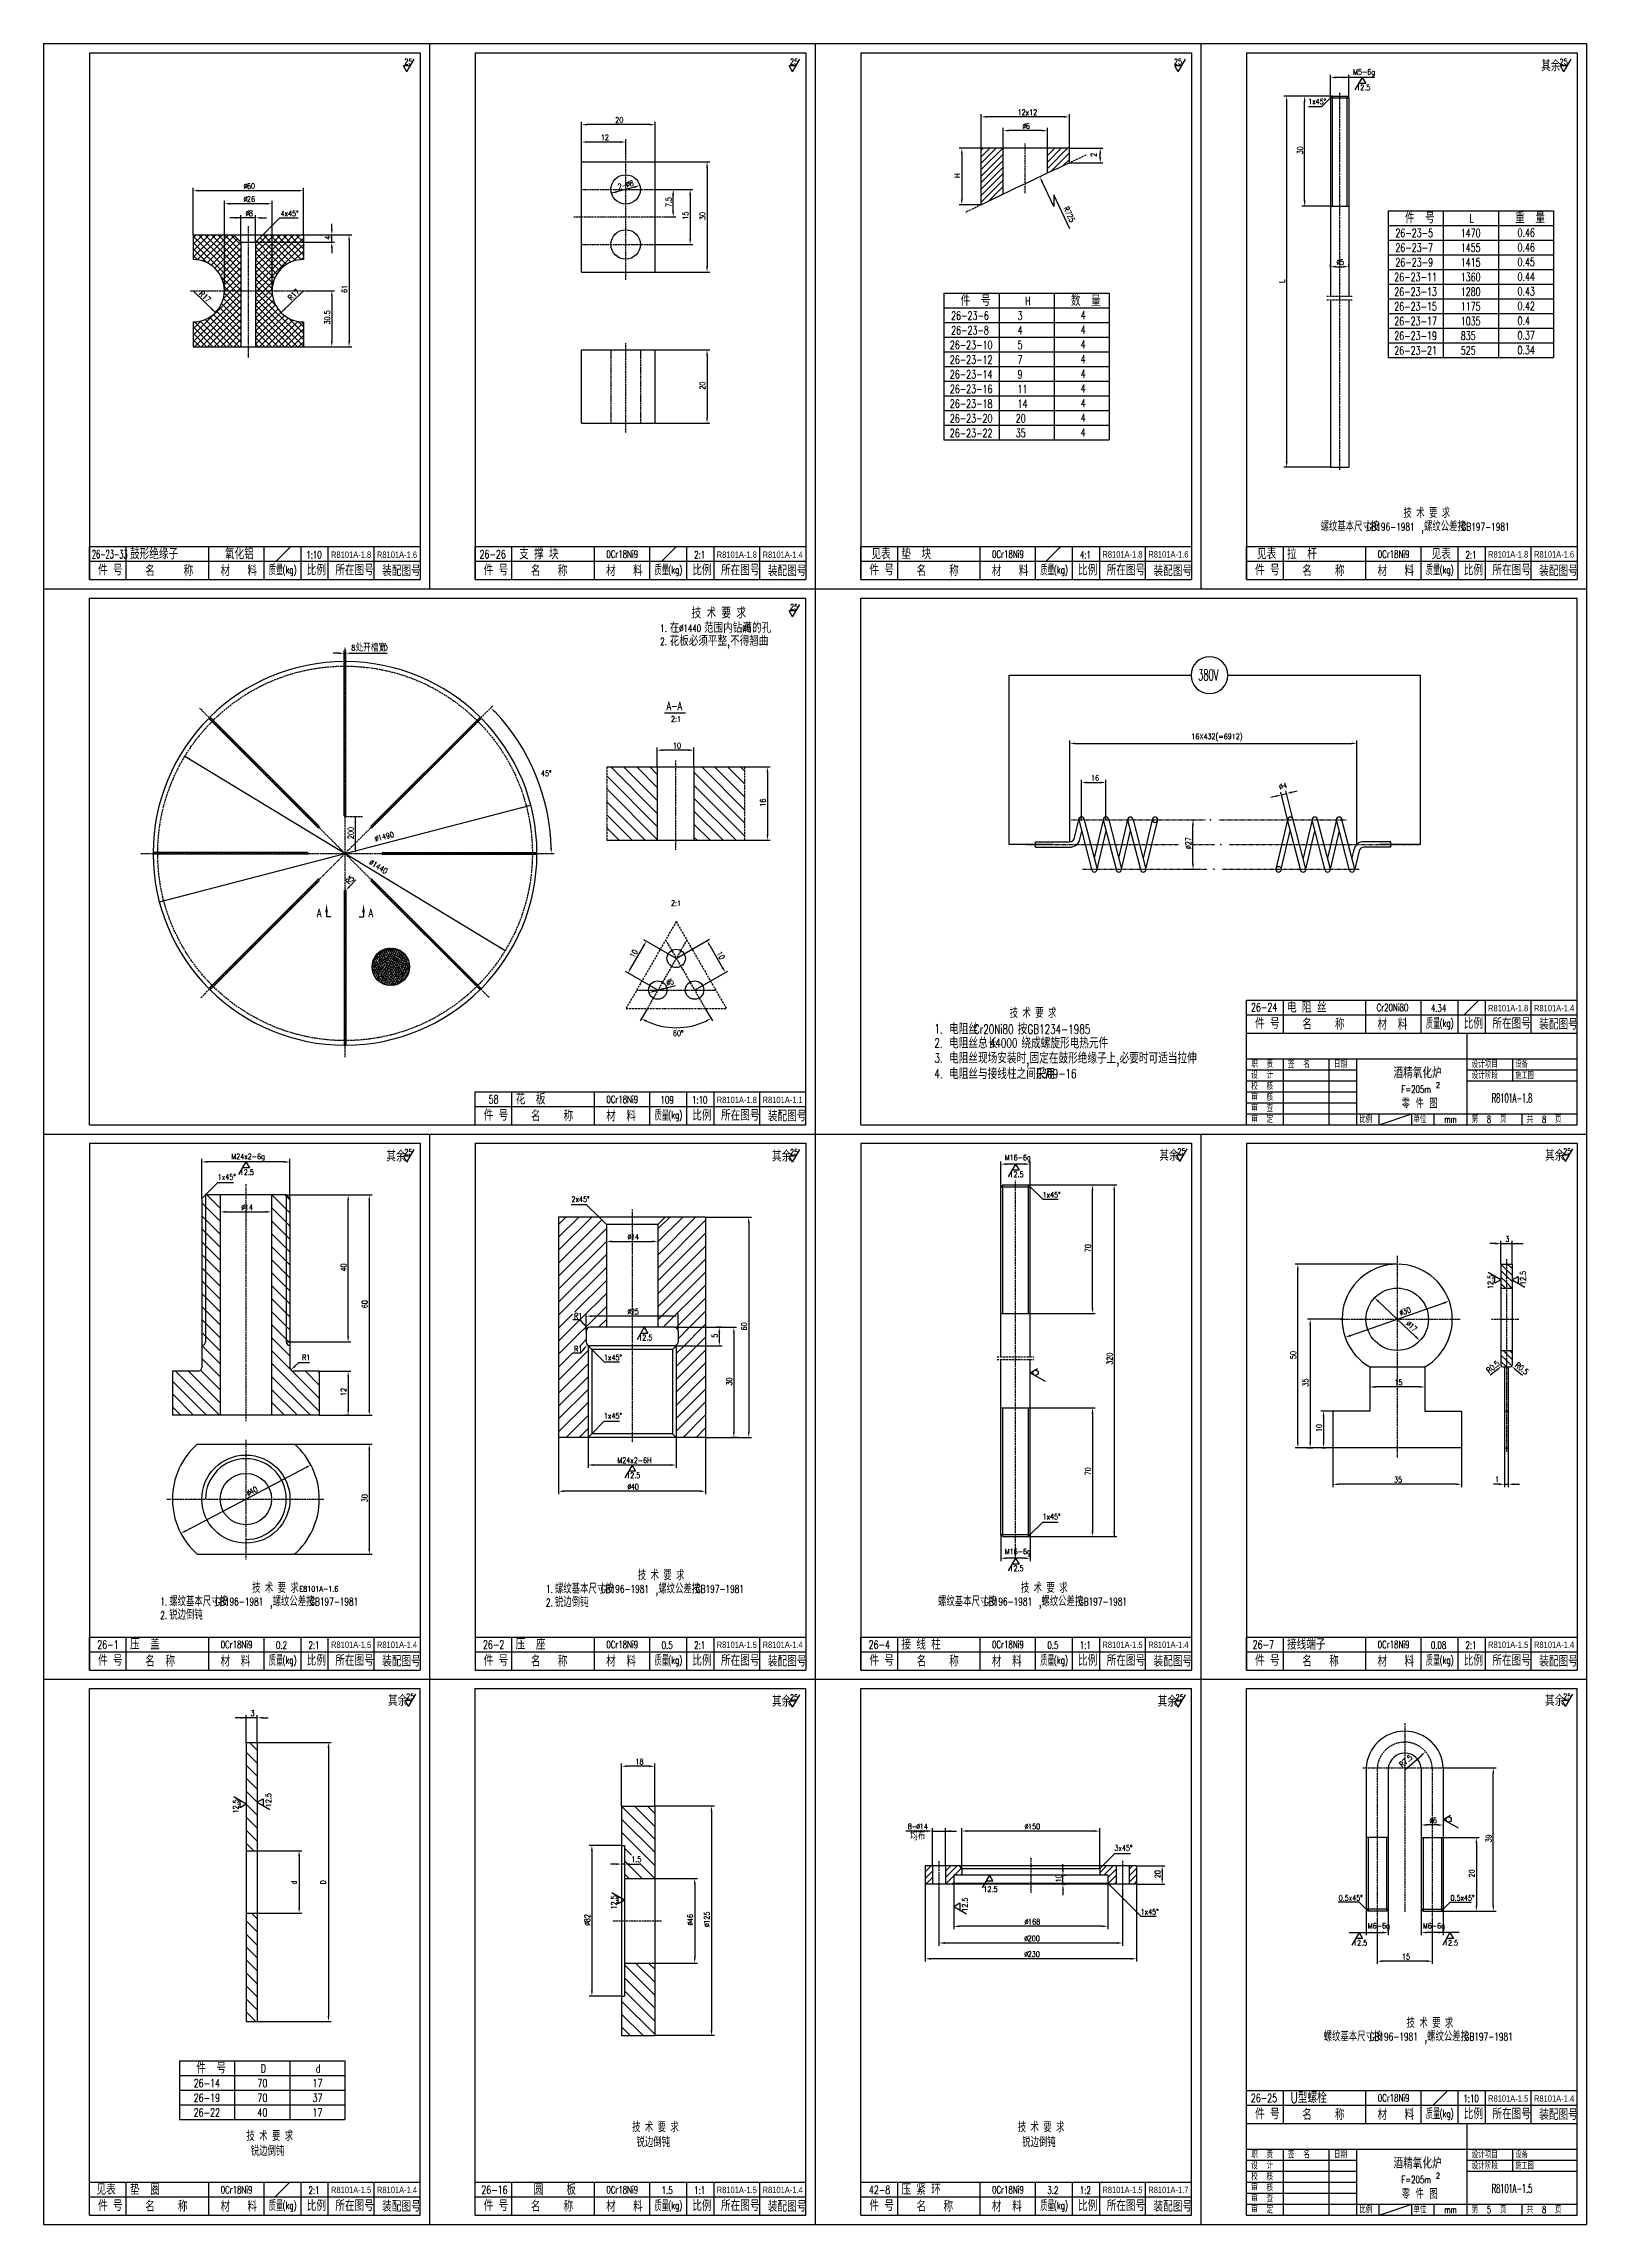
# Model space of a CAD drawing. Header units: millimetres. Extents: x 1545 to 36024, y 3418 to 15628.
# Drawn here: x 10220 to 18620, y 3418 to 15298 of the extents above; entities that cross this region are included whole.
import ezdxf
from ezdxf.enums import TextEntityAlignment as Align

# ---------------------------------------------------------------- set-up
doc = ezdxf.new("R2010")
doc.units = ezdxf.units.MM
for name, pattern in [('DASHDOT', [1, 0.5, -0.25, 0, -0.25]), ('DASHDOT-M', [36, 30, -3, 0, -3]), ('DASHDOT-S', [14, 10, -2, 0, -2]), ('DIVIDE-M', [39, 30, -3, 0, -3, 0, -3]), ('DIVIDE-S', [16, 10, -2, 0, -2, 0, -2]), ('HIDDEN-L', [13, 10, -3]), ('HIDDEN-M', [7, 5, -2])]:
    doc.linetypes.add(name, pattern=pattern)
for name, color, linetype in [('1', 2, 'DASHDOT'), ('1轮廓实线层', 1, 'Continuous'), ('CDR_DIM', 7, 'Continuous'), ('CDR_DWG1', 1, 'Continuous'), ('CDR_DWG3', 3, 'DASHDOT-M'), ('CDR_DWG4', 6, 'DIVIDE-M'), ('CDR_DWG5', 6, 'HIDDEN-M'), ('CDR_TEXT', 7, 'Continuous'), ('TEXT', 2, 'Continuous')]:
    doc.layers.add(name, color=color, linetype=linetype)
doc.styles.add('CHINA', font='txt', dxfattribs={"width": 0.55, "bigfont": 'hztxt'})
doc.styles.add('CLB', font='clb.shx', dxfattribs={"bigfont": 'hztxt.shx'})
doc.styles.add('HZ', font='simplex.shx', dxfattribs={"width": 0.7, "height": 30, "bigfont": 'HZ.shx'})
doc.styles.add('HZTXT', font='TXT', dxfattribs={"width": 0.7, "bigfont": 'HZTXT'})
doc.styles.get("Standard").update_dxf_attribs({"font": 'txt', "bigfont": 'gbcbig.shx'})

msp = doc.modelspace()

# ---------------------------------------------------------------- texts
at = {"color": 7, "linetype": 'Continuous', "style": 'HZ'}
for s, height, width, p in [(' 其余', 60, 0.7, (18345, 15148)), ('技 术 要 求', 50, 0.7, (17624, 12715)), ('螺纹基本尺寸按', 50, 0.7, (17173, 12642)), (',螺纹公差按', 50, 0.7, (17721, 12642)), ('件 号', 60, 0.7, (10516, 12401)), ('名     称', 60, 0.7, (10773, 12397)), ('材   料', 60, 0.7, (11183, 12397)), ('质量', 60, 0.5, (11446, 12401)), ('比例', 60, 0.7, (11652, 12401)), ('所在图号', 60, 0.7, (11808, 12401)), ('装配图号', 60, 0.7, (12063, 12397)), ('件 号', 60, 0.7, (12616, 12401)), ('名   称', 60, 0.7, (12873, 12397)), ('材   料', 60, 0.7, (13283, 12397)), ('质量', 60, 0.5, (13546, 12401)), ('比例', 60, 0.7, (13752, 12401)), ('所在图号', 60, 0.7, (13908, 12401)), ('装配图号', 60, 0.7, (14163, 12397)), ('件 号', 60, 0.7, (14716, 12401)), ('名    称', 60, 0.7, (14973, 12397)), ('材   料', 60, 0.7, (15383, 12397)), ('质量', 60, 0.5, (15646, 12401)), ('比例', 60, 0.7, (15852, 12401)), ('所在图号', 60, 0.7, (16008, 12401)), ('装配图号', 60, 0.7, (16263, 12397)), ('件 号', 60, 0.7, (16816, 12401)), ('名    称', 60, 0.7, (17073, 12397)), ('材   料', 60, 0.7, (17483, 12397)), ('质量', 60, 0.5, (17746, 12401)), ('比例', 60, 0.7, (17952, 12401)), ('所在图号', 60, 0.7, (18108, 12401)), ('装配图号', 60, 0.7, (18363, 12397)), ('技 术 要 求', 50, 0.7, (15480, 9991)), ('件 号', 60, 0.7, (16816, 9931)), ('名    称', 60, 0.7, (17073, 9927)), ('材  料', 60, 0.7, (17483, 9927)), ('质量', 60, 0.5, (17746, 9931)), ('比例', 60, 0.7, (17952, 9931)), ('所在图号', 60, 0.7, (18108, 9931)), ('装配图号', 60, 0.7, (18363, 9927)), ('件 号', 60, 0.7, (12616, 9431)), ('名    称', 60, 0.7, (12873, 9427)), ('材  料', 60, 0.7, (13283, 9427)), ('质量', 60, 0.5, (13546, 9431)), ('比例', 60, 0.7, (13752, 9431)), ('所在图号', 60, 0.7, (13908, 9431)), ('装配图号', 60, 0.7, (14163, 9427)), (' 其余', 60, 0.7, (12057, 9208)), (' 其余', 60, 0.7, (14157, 9208)), (' 其余', 60, 0.7, (16266, 9212)), (' 其余', 60, 0.7, (18366, 9212)), ('技 术 要 求', 50, 0.7, (11355, 6859)), ('螺纹基本尺寸按', 50, 0.7, (13004, 6855)), ('技 术 要 求', 50, 0.7, (13455, 6928)), (',螺纹公差按', 50, 0.7, (13552, 6855)), ('技 术 要 求', 50, 0.7, (15541, 6859)), ('螺纹基本尺寸按', 50, 0.7, (10904, 6786)), (',螺纹公差按', 50, 0.7, (11452, 6786)), ('锐边倒钝', 50, 0.7, (13004, 6782)), ('螺纹基本尺寸按', 50, 0.7, (15090, 6786)), (',螺纹公差按', 50, 0.7, (15638, 6786)), ('锐边倒钝', 50, 0.7, (10904, 6713)), ('件 号', 60, 0.7, (10516, 6461)), ('名  称', 60, 0.7, (10773, 6457)), ('材  料', 60, 0.7, (11183, 6457)), ('质量', 60, 0.5, (11446, 6461)), ('比例', 60, 0.7, (11652, 6461)), ('所在图号', 60, 0.7, (11808, 6461)), ('装配图号', 60, 0.7, (12063, 6457)), ('件 号', 60, 0.7, (12616, 6461)), ('名   称', 60, 0.7, (12873, 6457)), ('材  料', 60, 0.7, (13283, 6457)), ('质量', 60, 0.5, (13546, 6461)), ('比例', 60, 0.7, (13752, 6461)), ('所在图号', 60, 0.7, (13908, 6461)), ('装配图号', 60, 0.7, (14163, 6457)), ('件 号', 60, 0.7, (14716, 6461)), ('名    称', 60, 0.7, (14973, 6457)), ('材  料', 60, 0.7, (15383, 6457)), ('质量', 60, 0.5, (15646, 6461)), ('比例', 60, 0.7, (15852, 6461)), ('所在图号', 60, 0.7, (16008, 6461)), ('装配图号', 60, 0.7, (16263, 6457)), ('件 号', 60, 0.7, (16816, 6461)), ('名   称', 60, 0.7, (17073, 6457)), ('材   料', 60, 0.7, (17483, 6457)), ('质量', 60, 0.5, (17746, 6461)), ('比例', 60, 0.7, (17952, 6461)), ('所在图号', 60, 0.7, (18108, 6461)), ('装配图号', 60, 0.7, (18363, 6457)), (' 其余', 60, 0.7, (12066, 6242)), (' 其余', 60, 0.7, (14157, 6238)), (' 其余', 60, 0.7, (16257, 6238)), (' 其余', 60, 0.7, (18366, 6242)), ('技 术 要 求', 50, 0.7, (17641, 4489)), ('螺纹基本尺寸按', 50, 0.7, (17190, 4416)), (',螺纹公差按', 50, 0.7, (17738, 4416)), ('件 号', 60, 0.7, (16816, 3991)), ('名    称', 60, 0.7, (17073, 3987)), ('材   料', 60, 0.7, (17483, 3987)), ('质量', 60, 0.5, (17746, 3991)), ('比例', 60, 0.7, (17952, 3991)), ('所在图号', 60, 0.7, (18108, 3991)), ('装配图号', 60, 0.7, (18363, 3987)), ('技 术 要 求', 50, 0.7, (11324, 3873)), ('技 术 要 求', 50, 0.7, (13424, 3921)), ('技 术 要 求', 50, 0.7, (15524, 3921)), ('锐边倒钝', 50, 0.7, (11348, 3792)), ('锐边倒钝', 50, 0.7, (13448, 3840)), ('锐边倒钝', 50, 0.7, (15548, 3840)), ('件 号', 60, 0.7, (10516, 3491)), ('名    称', 60, 0.7, (10773, 3487)), ('材   料', 60, 0.7, (11183, 3487)), ('质量', 60, 0.5, (11446, 3491)), ('比例', 60, 0.7, (11652, 3491)), ('所在图号', 60, 0.7, (11808, 3491)), ('装配图号', 60, 0.7, (12063, 3487)), ('件 号', 60, 0.7, (12616, 3491)), ('名    称', 60, 0.7, (12873, 3487)), ('材   料', 60, 0.7, (13283, 3487)), ('质量', 60, 0.5, (13546, 3491)), ('比例', 60, 0.7, (13752, 3491)), ('所在图号', 60, 0.7, (13908, 3491)), ('装配图号', 60, 0.7, (14163, 3487)), ('件 号', 60, 0.7, (14716, 3491)), ('名   称', 60, 0.7, (14973, 3487)), ('材  料', 60, 0.7, (15383, 3487)), ('质量', 60, 0.5, (15646, 3491)), ('比例', 60, 0.7, (15852, 3491)), ('所在图号', 60, 0.7, (16008, 3491)), ('装配图号', 60, 0.7, (16263, 3487))]:
    msp.add_text(s, height=height, dxfattribs=dict(at, width=width)).set_placement(p)
for s, height, style, width, p in [('件  号', 60, 'HZ', 0.7, (17632, 14319)), ('重  量', 60, 'HZ', 0.7, (18232, 14319)), ('26-23-5', 45, 'HZ', 0.7, (17580, 14244)), ('1470', 45, 'HZ', 0.7, (17936, 14244)), ('L', 45, 'HZ', 0.7, (17983, 14324)), ('0.46', 45, 'HZ', 0.7, (18245, 14246)), ('26-23-7', 45, 'HZ', 0.7, (17580, 14164)), ('1455', 45, 'HZ', 0.7, (17936, 14164)), ('0.46', 45, 'HZ', 0.7, (18245, 14166)), ('26-23-11', 45, 'HZ', 0.7, (17574, 14004)), ('26-23-9', 45, 'HZ', 0.7, (17580, 14084)), ('1415', 45, 'HZ', 0.7, (17936, 14084)), ('1360', 45, 'HZ', 0.7, (17936, 14004)), ('0.45', 45, 'HZ', 0.7, (18245, 14086)), ('0.44', 45, 'HZ', 0.7, (18245, 14006)), ('件  号', 60, 'HZ', 0.7, (15213, 13869)), ('H', 45, 'HZ', 0.7, (15564, 13874)), ('数  量', 60, 'HZ', 0.7, (15813, 13869)), ('26-23-13', 45, 'HZ', 0.7, (17574, 13924)), ('1280', 45, 'HZ', 0.7, (17936, 13924)), ('0.43', 45, 'HZ', 0.7, (18245, 13926)), ('26-23-6', 45, 'HZ', 0.7, (15161, 13794)), ('3', 45, 'HZ', 0.7, (15523, 13794)), ('4', 45, 'HZ', 0.7, (15866, 13797)), ('26-23-15', 45, 'HZ', 0.7, (17574, 13844)), ('26-23-17', 45, 'HZ', 0.7, (17574, 13764)), ('1175', 45, 'HZ', 0.7, (17936, 13844)), ('1035', 45, 'HZ', 0.7, (17936, 13764)), ('0.42', 45, 'HZ', 0.7, (18245, 13846)), ('0.4', 45, 'HZ', 0.7, (18245, 13766)), ('26-23-10', 45, 'HZ', 0.7, (15154, 13634)), ('26-23-8', 45, 'HZ', 0.7, (15161, 13714)), ('4', 45, 'HZ', 0.7, (15523, 13714)), ('5', 45, 'HZ', 0.7, (15523, 13634)), ('4', 45, 'HZ', 0.7, (15866, 13717)), ('4', 45, 'HZ', 0.7, (15866, 13637)), ('26-23-19', 45, 'HZ', 0.7, (17574, 13684)), ('835', 45, 'HZ', 0.7, (17936, 13684)), ('0.37', 45, 'HZ', 0.7, (18245, 13686)), ('26-23-12', 45, 'HZ', 0.7, (15154, 13554)), ('7', 45, 'HZ', 0.7, (15523, 13554)), ('4', 45, 'HZ', 0.7, (15866, 13557)), ('26-23-21', 45, 'HZ', 0.7, (17574, 13604)), ('525', 45, 'HZ', 0.7, (17936, 13604)), ('0.34', 45, 'HZ', 0.7, (18245, 13606)), ('26-23-14', 45, 'HZ', 0.7, (15154, 13474)), ('26-23-16', 45, 'HZ', 0.7, (15154, 13394)), ('9', 45, 'HZ', 0.7, (15523, 13474)), ('11', 45, 'HZ', 0.7, (15523, 13394)), ('4', 45, 'HZ', 0.7, (15866, 13477)), ('4', 45, 'HZ', 0.7, (15866, 13397)), ('26-23-18', 45, 'HZ', 0.7, (15154, 13314)), ('14', 45, 'HZ', 0.7, (15523, 13314)), ('4', 45, 'HZ', 0.7, (15866, 13317)), ('26-23-20', 45, 'HZ', 0.7, (15154, 13234)), ('26-23-22', 45, 'HZ', 0.7, (15154, 13154)), ('20', 45, 'HZ', 0.7, (15513, 13234)), ('35', 45, 'HZ', 0.7, (15513, 13154)), ('4', 45, 'HZ', 0.7, (15866, 13237)), ('4', 45, 'HZ', 0.7, (15866, 13157)), ('GB196-1981', 42, 'HZ', 0.7, (17423, 12645)), ('GB197-1981', 42, 'HZ', 0.7, (17940, 12645)), ('26-23-33', 45, 'HZ', 0.5, (10483, 12494)), ('鼓形绝缘子', 60, 'HZ', 0.7, (10690, 12489)), ('氧化铝', 60, 'HZ', 0.7, (11207, 12489)), ('26-26', 45, 'HZ', 0.7, (12593, 12494)), ('支 撑 块', 60, 'HZ', 0.7, (12809, 12489)), ('0Cr18Ni9', 40, 'HZ', 0.7, (13284, 12497)), ('见表', 60, 'HZ', 0.7, (14727, 12489)), ('垫  块', 60, 'HZ', 0.7, (14890, 12489)), ('0Cr18Ni9', 40, 'HZ', 0.7, (15384, 12497)), ('见表', 60, 'HZ', 0.7, (16827, 12489)), ('拉  杆', 60, 'HZ', 0.7, (16990, 12489)), ('0Cr18Ni9', 40, 'HZ', 0.7, (17484, 12497)), ('见表', 60, 'HZ', 0.7, (17777, 12489)), ('1.', 40, 'HZ', 0.7, (13577, 12093)), ('在', 50, 'HZ', 0.8, (13629, 12089)), ('%%C1440', 40, 'HZ', 0.7, (13680, 12093)), ('技 术 要 求', 60, 'HZ', 0.7, (13748, 12167)), ('范围内钻满', 50, 'HZ', 0.8, (13816, 12089)), ('%%C5', 40, 'HZ', 0.7, (14024, 12093)), ('的孔', 50, 'HZ', 0.8, (14077, 12089)), ('处开槽宽', 40, 'HZ', 0.8, (11918, 11987)), ('2.', 40, 'HZ', 0.7, (13577, 12022)), ('花板必须平整,不得翘曲', 50, 'HZ', 0.8, (13629, 12018)), ('380V', 60, 'CHINA', 0.55, (16506, 11829)), ('A-A', 45, 'HZ', 0.7, (13612, 11667)), ('A', 45, 'HZ', 0.7, (11708, 10539)), ('A', 45, 'HZ', 0.7, (11990, 10539)), ('26-24', 45, 'HZ', 0.7, (16794, 10026)), ('电 阻 丝', 60, 'HZ', 0.7, (16990, 10019)), ('Cr20Ni80', 40, 'HZ', 0.7, (17478, 10027)), ('2.', 50, 'HZ', 0.7, (15070, 9829)), ('1.', 50, 'HZ', 0.7, (15070, 9906)), ('电阻丝', 60, 'HZ', 0.7, (15150, 9901)), ('电阻丝总长', 60, 'HZ', 0.7, (15150, 9824)), ('Cr20Ni80', 50, 'HZ', 0.7, (15285, 9904)), ('44000', 50, 'HZ', 0.7, (15372, 9829)), ('按', 60, 'HZ', 0.7, (15523, 9901)), ('绕成螺旋形电热元件', 60, 'HZ', 0.7, (15544, 9824)), ('GB1234-1985', 50, 'HZ', 0.7, (15577, 9904)), ('3.', 50, 'HZ', 0.7, (15070, 9747)), ('电阻丝现场安装时,固定在鼓形绝缘子上,必要时可适当拉伸', 60, 'HZ', 0.7, (15150, 9742)), ('4.', 50, 'HZ', 0.7, (15070, 9662)), ('电阻丝与接线柱之间采用', 60, 'HZ', 0.7, (15150, 9657)), ('E309-16', 50, 'HZ', 0.7, (15626, 9662)), ('58', 45, 'HZ', 0.7, (12643, 9524)), ('花  板', 60, 'HZ', 0.7, (12790, 9519)), ('0Cr18Ni9', 40, 'HZ', 0.7, (13284, 9527)), ('1.', 42, 'HZ', 0.7, (12955, 6859)), ('GB196-1981', 42, 'HZ', 0.7, (13254, 6859)), ('GB197-1981', 42, 'HZ', 0.7, (13771, 6859)), ('1.', 42, 'HZ', 0.7, (10855, 6790)), ('GB196-1981', 42, 'HZ', 0.7, (11154, 6790)), ('GB197-1981', 42, 'HZ', 0.7, (11671, 6790)), ('2.', 42, 'HZ', 0.7, (12955, 6785)), ('GB196-1981', 42, 'HZ', 0.7, (15340, 6790)), ('GB197-1981', 42, 'HZ', 0.7, (15857, 6790)), ('2.', 42, 'HZ', 0.7, (10855, 6716)), ('26-1', 45, 'HZ', 0.7, (10512, 6554)), ('压  盖', 60, 'HZ', 0.7, (10690, 6549)), ('0Cr18Ni9', 40, 'HZ', 0.7, (11184, 6557)), ('26-2', 45, 'HZ', 0.7, (12612, 6554)), ('压  座', 60, 'HZ', 0.7, (12790, 6549)), ('0Cr18Ni9', 40, 'HZ', 0.7, (13284, 6557)), ('26-4', 45, 'HZ', 0.7, (14712, 6554)), ('接 线 柱', 60, 'HZ', 0.7, (14890, 6549)), ('0Cr18Ni9', 40, 'HZ', 0.7, (15384, 6557)), ('26-7', 45, 'HZ', 0.7, (16803, 6554)), ('接线端子', 60, 'HZ', 0.7, (16990, 6549)), ('0Cr18Ni9', 40, 'HZ', 0.7, (17484, 6557)), ('均布', 45, 'HZ', 0.7, (14938, 5511)), ('GB196-1981', 42, 'HZ', 0.7, (17440, 4420)), ('GB197-1981', 42, 'HZ', 0.7, (17957, 4420)), ('件  号', 60, 'HZ', 0.7, (11051, 4240)), ('D', 45, 'HZ', 0.7, (11402, 4245)), ('d', 45, 'HZ', 0.7, (11702, 4245)), ('26-14', 45, 'HZ', 0.7, (11037, 4165)), ('70', 45, 'HZ', 0.7, (11384, 4165)), ('17', 45, 'HZ', 0.7, (11684, 4165)), ('26-19', 45, 'HZ', 0.7, (11037, 4085)), ('26-22', 45, 'HZ', 0.7, (11037, 4005)), ('70', 45, 'HZ', 0.7, (11384, 4085)), ('40', 45, 'HZ', 0.7, (11384, 4005)), ('37', 45, 'HZ', 0.7, (11684, 4085)), ('17', 45, 'HZ', 0.7, (11684, 4005)), ('26-25', 45, 'HZ', 0.7, (16793, 4084)), ('U型螺栓', 60, 'HZ', 0.7, (17009, 4079)), ('0Cr18Ni9', 40, 'HZ', 0.7, (17484, 4087)), ('见表', 60, 'HZ', 0.7, (10508, 3579)), ('垫  圈', 60, 'HZ', 0.7, (10690, 3579)), ('0Cr18Ni9', 40, 'HZ', 0.7, (11184, 3587)), ('26-16', 45, 'HZ', 0.7, (12603, 3584)), ('圆    板', 60, 'HZ', 0.7, (12888, 3579)), ('0Cr18Ni9', 40, 'HZ', 0.7, (13284, 3587)), ('42-8', 45, 'HZ', 0.7, (14713, 3584)), ('压 紧 环', 60, 'HZ', 0.7, (14890, 3579)), ('0Cr18Ni9', 40, 'HZ', 0.7, (15384, 3587))]:
    msp.add_text(s, height=height, dxfattribs=dict(style=style, width=width)).set_placement(p)
at = {"ltscale": 1.5, "style": 'CLB', "width": 0.7}
for s, p in [('R8101A-1.8', (11894, 12514)), ('R8101A-1.6', (12144, 12514)), ('R8101A-1.8', (13994, 12514)), ('R8101A-1.4', (14244, 12514)), ('R8101A-1.8', (16094, 12516)), ('R8101A-1.6', (16344, 12516)), ('R8101A-1.8', (18194, 12516)), ('R8101A-1.6', (18444, 12516)), ('R8101A-1.8', (18194, 10044)), ('R8101A-1.4', (18444, 10044)), ('R8101A-1.8', (13994, 9544)), ('R8101A-1.1', (14244, 9544)), ('R8101A-1.5', (11894, 6576)), ('R8101A-1.4', (12144, 6576)), ('R8101A-1.5', (13994, 6576)), ('R8101A-1.4', (14244, 6576)), ('R8101A-1.5', (16094, 6576)), ('R8101A-1.4', (16344, 6576)), ('R8101A-1.5', (18194, 6576)), ('R8101A-1.4', (18444, 6576)), ('R8101A-1.5', (18194, 4104)), ('R8101A-1.4', (18444, 4104)), ('R8101A-1.5', (11894, 3606)), ('R8101A-1.4', (12144, 3606)), ('R8101A-1.5', (13994, 3606)), ('R8101A-1.4', (14244, 3606)), ('R8101A-1.5', (16094, 3606)), ('R8101A-1.7', (16344, 3606))]:
    msp.add_text(s, height=35, dxfattribs=at).set_placement(p, align=Align.MIDDLE)
at = {"width": 0.55}
for s, p in [('R8101A-1.8', (18105, 9530)), ('R8101A-1.5', (18105, 3590))]:
    msp.add_text(s, height=48, dxfattribs=at).set_placement(p)
at = {"layer": '1', "style": 'HZTXT', "width": 0.7}
for p in [(17812, 9609), (17812, 3669)]:
    msp.add_text('2', height=30.4, dxfattribs=at).set_placement(p, align=Align.CENTER)
at = {"layer": 'CDR_DIM', "style": 'HZ', "width": 0.7}
for s, p in [(' 25', (12197, 15200)), (' 25', (14297, 15200)), ('25', (16396, 15200)), ('25', (18496, 15200)), ('12.5', (17405, 15059)), (' 25', (14297, 12230)), (' 25', (12197, 9260)), (' 25', (14297, 9260)), (' 25', (16407, 9264)), (' 25', (18507, 9264)), ('12.5', (11326, 9150)), ('12.5', (15517, 9138)), ('12.5', (13496, 8249)), ('12.5', (13430, 7499)), ('12.5', (15517, 6992)), (' 25', (12207, 6294)), (' 25', (14297, 6290)), (' 25', (16397, 6290)), (' 25', (18507, 6294)), ('12.5', (15375, 5244)), ('12.5', (17388, 4952)), ('12.5', (17883, 4952))]:
    msp.add_text(s, height=30, dxfattribs=at).set_placement(p, align=Align.MIDDLE)
at = {"layer": 'CDR_DIM', "color": 0, "linetype": 'Continuous', "style": 'HZ', "width": 0.7}
for s, p in [('1:10', (11692, 12514)), ('2:1', (13792, 12514)), ('4:1', (15892, 12514)), ('2:1', (17992, 12514)), ('(kg)', (11559, 12429)), ('(kg)', (13659, 12429)), ('(kg)', (15759, 12429)), ('(kg)', (17859, 12429)), ('4.34', (17815, 10044)), ('(kg)', (17859, 9959)), ('109', (13615, 9544)), ('1:10', (13792, 9544)), ('(kg)', (13659, 9459)), ('0.2', (11515, 6574)), ('2:1', (11692, 6574)), ('0.5', (13615, 6574)), ('2:1', (13792, 6574)), ('0.5', (15715, 6574)), ('1:1', (15892, 6574)), ('0.08', (17815, 6574)), ('2:1', (17992, 6574)), ('(kg)', (11559, 6489)), ('(kg)', (13659, 6489)), ('(kg)', (15759, 6489)), ('(kg)', (17859, 6489)), ('(kg)', (17859, 4019)), ('1:10', (17992, 4104)), ('2:1', (11692, 3604)), ('1.5', (13615, 3604)), ('1:1', (13792, 3604)), ('3.2', (15715, 3604)), ('1:2', (15892, 3604)), ('(kg)', (11559, 3519)), ('(kg)', (13659, 3519)), ('(kg)', (15759, 3519))]:
    msp.add_text(s, height=40, dxfattribs=at).set_placement(p, align=Align.MIDDLE)
at = {"layer": 'CDR_DIM', "style": 'HZ', "width": 0.7}
for p in [(18098, 8552), (18275, 8574), (11266, 5695), (11444, 5729), (13325, 5172), (15236, 5160)]:
    msp.add_text('12.5', height=30, rotation=90, dxfattribs=at).set_placement(p, align=Align.MIDDLE)
at = {"layer": 'CDR_TEXT', "color": 0, "linetype": 'Continuous', "style": 'HZ', "width": 0.7}
for s, p in [('M5-6g', (17350, 15129)), ('1x45°', (17105, 14968)), ('20', (13332, 14867)), ('12x12', (15523, 14909)), ('∅', (15549, 14834)), ('6', (15568, 14834)), ('12', (13254, 14772)), ('∅', (11308, 14507)), ('60', (11327, 14507)), ('∅', (11308, 14436)), ('∅', (11318, 14359)), ('26', (11327, 14436)), ('8', (11337, 14359)), ('4x45°', (11510, 14358)), ('∅', (17259, 14093)), ('5', (17278, 14093)), ('8', (11895, 11992)), ('10', (12049, 11992)), ('2:1', (13636, 11604)), ('10', (13646, 11459)), ('45°', (12928, 11308)), ('2:1', (13636, 10601)), ('60°', (13646, 9892)), ('M24x2-6g', (11242, 9221)), ('M16-6g', (15453, 9215)), ('1x45°', (11168, 9109)), ('1x45°', (15659, 9012)), ('∅', (11296, 8944)), ('14', (11315, 8944)), ('2x45°', (13094, 8988)), ('∅', (13399, 8783)), ('14', (13418, 8783)), ('3', (18178, 8771)), ('R1', (13108, 8352)), ('∅', (13398, 8376)), ('25', (13417, 8376)), ('R1', (13108, 8173)), ('R1', (11627, 8126)), ('1x45°', (13271, 8126)), ('15', (17575, 7990)), ('1x45°', (13271, 7808)), ('M24x2-6H', (13344, 7565)), ('35', (17573, 7460)), ('1', (18123, 7463)), ('∅', (13398, 7422)), ('40', (13417, 7422)), ('1x45°', (15659, 7259)), ('M16-6g', (15453, 7069)), ('3', (11346, 6188)), ('18', (13442, 5924)), ('8-', (14925, 5571)), ('∅', (14971, 5571)), ('14', (14990, 5571)), ('∅', (15561, 5571)), ('150', (15580, 5571)), ('∅', (17765, 5604)), ('6', (17784, 5604)), ('3x45°', (16050, 5454)), ('1.5', (13419, 5392)), ('1x45°', (16193, 5106)), ('0.5x45°', (17271, 5182)), ('0.5x45°', (17880, 5182)), ('∅', (15559, 4961)), ('∅', (15561, 5052)), ('200', (15578, 4961)), ('168', (15580, 5052)), ('M6-6g', (17430, 5030)), ('M6-6g', (17730, 5030)), ('∅', (15559, 4875)), ('230', (15578, 4875)), ('15', (17616, 4862))]:
    msp.add_text(s, height=30, dxfattribs=at).set_placement(p)
for s, rotation, p in [('2', 90, (15952, 14681)), ('30', 90, (17076, 14695)), ('2-', 15.3547, (13351, 14503)), ('∅', 15.3547, (13395, 14515)), ('8', 15.3547, (13414, 14520)), ('H', 90, (15209, 14567)), ('7.5', 90, (13638, 14407)), ('R725', 295.2996, (15772, 14402)), ('15', 90, (13730, 14339)), ('30', 90, (13822, 14337)), ('4', 90, (11781, 14230)), ('R17', 315.2834, (11064, 13933)), ('R17', 44.7166, (11568, 13897)), ('61', 90, (11873, 13940)), ('L', 90, (16978, 13995)), ('30.5', 90, (11779, 13768)), ('20', 90, (13822, 13413)), ('16', 90, (14151, 11141)), ('200', 90, (11907, 10965)), ('∅', 14.6298, (12026, 10950)), ('1490', 14.6298, (12045, 10955)), ('∅', 328.7216, (11989, 10830)), ('1440', 328.7216, (12006, 10820)), ('R5', 46.2651, (11883, 10716)), ('10', 60, (13435, 10314)), ('10', 300, (13883, 10343)), ('∅', 15.2078, (13615, 10166)), ('5', 15.2078, (13633, 10171)), ('70', 90, (15921, 8714)), ('40', 90, (11868, 8609)), ('60', 90, (11983, 8409)), ('60', 90, (14049, 8288)), ('∅', 19.2337, (17608, 8368)), ('30', 19.2337, (17626, 8374)), ('∅', 316.6045, (17635, 8322)), ('17', 316.6045, (17649, 8309)), ('5', 90, (13889, 8248)), ('320', 90, (16039, 8101)), ('50', 90, (17039, 8132)), ('R0.5', 39.2058, (18090, 8053)), ('R0.5', 320.7942, (18229, 8094)), ('12', 90, (11868, 7931)), ('30', 90, (13968, 7988)), ('35', 90, (17106, 7982)), ('10', 90, (17179, 7734)), ('70', 90, (15921, 7499)), ('∅', 27.7845, (11334, 7384)), ('40', 27.7845, (11350, 7393)), ('30', 90, (11983, 7352)), ('R7.5', 40.6052, (17617, 5906)), ('39', 90, (18103, 5499)), ('d', 90, (11597, 5270)), ('D', 90, (11757, 5270)), ('10', 90, (15762, 5281)), ('20', 90, (16300, 5304)), ('20', 90, (18011, 5308)), ('82', 90, (13195, 5064)), ('∅', 90, (13195, 5045)), ('46', 90, (13755, 5065)), ('∅', 90, (13755, 5046)), ('125', 90, (13846, 5056)), ('∅', 90, (13846, 5037))]:
    msp.add_text(s, height=30, rotation=rotation, dxfattribs=at).set_placement(p)
at = {"layer": 'CDR_TEXT', "linetype": 'Continuous', "style": 'HZ', "width": 0.7}
for s, p in [('16X432(=6912)', (16469, 11509)), ('16', (15923, 11283)), ('E8101A-1.6', (11612, 6865))]:
    msp.add_text(s, height=30, dxfattribs=at).set_placement(p)
for s, rotation, p in [('∅4', 14, (16950, 11234)), ('∅27', 90, (16468, 10909))]:
    msp.add_text(s, height=30, rotation=rotation, dxfattribs=at).set_placement(p)
at = {"layer": 'TEXT', "style": 'HZTXT', "width": 0.7}
for s, height, p in [('职  责', 38, (16795, 9719)), ('签  名', 38, (16995, 9719)), ('日期', 38, (17245, 9719)), ('设计项目', 38, (17995, 9719)), ('设备', 35, (18234, 9720)), ('设  计', 38, (16795, 9659)), ('校  核', 38, (16795, 9599)), ('设计阶段', 38, (17995, 9659)), ('施工图', 35, (18234, 9659)), ('审  核', 38, (16795, 9539)), ('审  查', 38, (16795, 9479)), ('零 件 图', 48, (17614, 9498)), ('F=205m', 40, (17613, 9582)), ('审  定', 38, (16795, 9419)), ('比例', 38, (17383, 9419)), ('单位', 38, (17677, 9419)), ('mm', 38, (17846, 9419)), ('第  8  页  ', 38, (17995, 9419)), ('共  8  页', 38, (18295, 9419)), ('职  责', 38, (16795, 3779)), ('签  名', 38, (16995, 3779)), ('日期', 38, (17245, 3779)), ('设计项目', 38, (17995, 3779)), ('设备', 35, (18234, 3780)), ('设  计', 38, (16795, 3719)), ('校  核', 38, (16795, 3659)), ('设计阶段', 38, (17995, 3719)), ('施工图', 35, (18234, 3719)), ('审  核', 38, (16795, 3599)), ('审  查', 38, (16795, 3539)), ('零 件 图', 48, (17614, 3558)), ('F=205m', 40, (17613, 3642)), ('审  定', 38, (16795, 3479)), ('比例', 38, (17383, 3479)), ('单位', 38, (17677, 3479)), ('mm', 38, (17846, 3479)), ('第  5  页  ', 38, (17995, 3479)), ('共  8  页', 38, (18295, 3479))]:
    msp.add_text(s, height=height, dxfattribs=at).set_placement(p)
for p in [(17701, 9695), (17701, 3755)]:
    msp.add_text('酒精氧化炉', height=60, dxfattribs=at).set_placement(p, align=Align.MIDDLE)

# ---------------------------------------------------------------- linework, layer by layer
for p, q in [((12198, 15145), (12237, 15213)), ((14298, 15145), (14337, 15213)), ((16398, 15145), (16437, 15213)), ((18498, 15145), (18537, 15213)), ((12198, 15145), (12179, 15178)), ((12217, 15178), (12179, 15178)), ((14317, 15178), (14279, 15178)), ((14298, 15145), (14279, 15178)), ((16398, 15145), (16379, 15178)), ((16417, 15178), (16379, 15178)), ((17400, 15114), (17360, 15046)), ((17400, 15114), (17419, 15081)), ((18517, 15178), (18479, 15178)), ((18498, 15145), (18479, 15178)), ((17419, 15081), (17381, 15081)), ((17541, 14228), (18441, 14228)), ((17541, 14148), (18441, 14148)), ((17541, 14068), (18441, 14068)), ((17541, 13988), (18441, 13988)), ((17541, 13908), (18441, 13908)), ((17541, 13828), (18441, 13828)), ((15122, 13779), (16022, 13779)), ((15122, 13699), (16022, 13699)), ((17541, 13748), (18441, 13748)), ((17541, 13668), (18441, 13668)), ((15122, 13619), (16022, 13619)), ((17541, 13588), (18441, 13588)), ((15122, 13539), (16022, 13539)), ((15122, 13459), (16022, 13459)), ((15122, 13379), (16022, 13379)), ((15122, 13299), (16022, 13299)), ((15122, 13219), (16022, 13219)), ((15122, 13139), (16022, 13139)), ((10470, 12558), (10669, 12558)), ((10470, 12478), (12270, 12478)), ((10670, 12378), (10670, 12558)), ((11120, 12378), (11120, 12558)), ((11420, 12378), (11420, 12558)), ((11486, 12478), (11566, 12558)), ((11620, 12558), (11620, 12378)), ((11770, 12378), (11770, 12558)), ((12020, 12378), (12020, 12558)), ((12570, 12558), (12769, 12558)), ((12570, 12478), (14370, 12478)), ((12770, 12378), (12770, 12558)), ((13220, 12378), (13220, 12558)), ((13520, 12378), (13520, 12558)), ((13586, 12478), (13666, 12558)), ((13720, 12558), (13720, 12378)), ((13870, 12378), (13870, 12558)), ((14120, 12378), (14120, 12558)), ((14670, 12478), (16470, 12478)), ((14870, 12378), (14870, 12558)), ((15320, 12378), (15320, 12558)), ((15620, 12378), (15620, 12558)), ((15820, 12558), (15820, 12378)), ((15970, 12378), (15970, 12558)), ((16220, 12378), (16220, 12558)), ((16770, 12478), (18570, 12478)), ((16970, 12378), (16970, 12558)), ((17420, 12378), (17420, 12558)), ((17720, 12378), (17720, 12558)), ((17920, 12558), (17920, 12378)), ((18070, 12378), (18070, 12558)), ((18320, 12378), (18320, 12558)), ((14298, 12175), (14337, 12243)), ((14298, 12175), (14279, 12208)), ((14317, 12208), (14279, 12208)), ((15477, 10935), (15477, 11858)), ((15477, 11858), (16468, 11858)), ((16668, 11858), (17715, 11858)), ((17715, 11858), (17715, 10935)), ((15807, 10950), (15807, 11501)), ((15837, 11486), (17340, 11486)), ((17370, 10935), (17370, 11501)), ((15871, 11070), (15871, 11288)), ((16004, 11070), (16004, 11288)), ((15901, 11273), (15974, 11273)), ((16930, 11198), (16901, 11191)), ((17003, 11028), (16956, 11220)), ((16959, 11206), (16987, 11213)), ((17033, 11031), (16984, 11227)), ((17017, 11220), (17046, 11227)), ((15832, 10971), (15856, 11070)), ((15856, 11070), (15926, 10800)), ((15886, 11070), (15956, 10800)), ((15989, 11070), (15940, 10861)), ((15989, 11070), (16059, 10800)), ((16019, 11070), (16089, 10800)), ((16122, 11070), (16073, 10861)), ((16122, 11070), (16192, 10800)), ((16152, 11070), (16222, 10800)), ((16256, 11070), (16207, 10861)), ((16222, 10800), (16286, 11070)), ((16467, 11070), (16493, 11070)), ((16993, 11070), (16929, 10800)), ((17063, 10800), (16993, 11070)), ((17093, 10800), (17023, 11070)), ((17126, 11070), (17077, 10861)), ((17196, 10800), (17126, 11070)), ((17226, 10800), (17156, 11070)), ((17259, 11070), (17210, 10861)), ((17329, 10800), (17259, 11070)), ((17359, 10800), (17289, 11070)), ((15719, 10935), (15477, 10935)), ((15621, 10950), (15807, 10950)), ((15621, 10920), (15621, 10950)), ((15862, 10964), (15872, 11008)), ((15956, 10800), (16005, 11010)), ((16089, 10800), (16138, 11010)), ((16478, 10830), (16478, 11040)), ((16959, 10800), (17008, 11010)), ((17093, 10800), (17142, 11010)), ((17226, 10800), (17275, 11010)), ((17556, 10950), (17409, 10950)), ((17715, 10935), (17496, 10935)), ((17556, 10920), (17556, 10950)), ((15621, 10920), (15807, 10920)), ((17353, 10907), (17343, 10863)), ((17383, 10900), (17359, 10800)), ((17556, 10920), (17409, 10920)), ((16422, 10800), (16493, 10800)), ((16770, 10008), (18570, 10008)), ((16970, 9908), (16970, 10088)), ((17420, 9908), (17420, 10088)), ((17720, 9908), (17720, 10088)), ((17920, 10088), (17920, 9908)), ((18070, 9908), (18070, 10088)), ((18320, 9908), (18320, 10088)), ((12570, 9588), (12769, 9588)), ((12570, 9508), (14370, 9508)), ((12770, 9408), (12770, 9588)), ((13220, 9408), (13220, 9588)), ((13520, 9408), (13520, 9588)), ((13720, 9588), (13720, 9408)), ((13870, 9408), (13870, 9588)), ((14120, 9408), (14120, 9588)), ((10220, 9358), (14420, 9358)), ((12198, 9205), (12237, 9273)), ((14298, 9205), (14337, 9273)), ((14420, 9358), (18620, 9358)), ((16407, 9209), (16447, 9277)), ((18507, 9209), (18547, 9277)), ((11321, 9206), (11281, 9137)), ((11340, 9173), (11302, 9173)), ((11321, 9206), (11340, 9173)), ((12217, 9238), (12179, 9238)), ((12198, 9205), (12179, 9238)), ((14298, 9205), (14279, 9238)), ((14317, 9238), (14279, 9238)), ((15512, 9194), (15472, 9125)), ((15531, 9161), (15493, 9161)), ((15512, 9194), (15531, 9161)), ((16407, 9209), (16388, 9242)), ((16426, 9242), (16388, 9242)), ((18526, 9242), (18488, 9242)), ((18507, 9209), (18488, 9242)), ((18155, 8564), (18086, 8604)), ((18122, 8545), (18122, 8583)), ((18155, 8564), (18122, 8545)), ((18215, 8563), (18248, 8582)), ((18215, 8563), (18284, 8524)), ((18248, 8582), (18248, 8544)), ((13490, 8305), (13451, 8236)), ((13509, 8272), (13471, 8272)), ((13490, 8305), (13509, 8272)), ((13424, 7555), (13385, 7486)), ((13443, 7522), (13405, 7522)), ((13424, 7555), (13443, 7522)), ((15512, 7047), (15472, 6979)), ((15531, 7014), (15493, 7014)), ((15512, 7047), (15531, 7014)), ((10470, 6618), (10669, 6618)), ((10470, 6538), (12270, 6538)), ((10670, 6438), (10670, 6618)), ((11120, 6438), (11120, 6618)), ((11420, 6438), (11420, 6618)), ((11620, 6618), (11620, 6438)), ((11770, 6438), (11770, 6618)), ((12020, 6438), (12020, 6618)), ((12570, 6538), (14370, 6538)), ((12770, 6438), (12770, 6618)), ((13220, 6438), (13220, 6618)), ((13520, 6438), (13520, 6618)), ((13720, 6618), (13720, 6438)), ((13870, 6438), (13870, 6618)), ((14120, 6438), (14120, 6618)), ((14670, 6618), (14869, 6618)), ((14670, 6538), (16470, 6538)), ((14870, 6438), (14870, 6618)), ((15320, 6438), (15320, 6618)), ((15620, 6438), (15620, 6618)), ((15820, 6618), (15820, 6438)), ((15970, 6438), (15970, 6618)), ((16220, 6438), (16220, 6618)), ((16770, 6538), (18570, 6538)), ((16970, 6438), (16970, 6618)), ((17420, 6438), (17420, 6618)), ((17720, 6438), (17720, 6618)), ((17920, 6618), (17920, 6438)), ((18070, 6438), (18070, 6618)), ((18320, 6438), (18320, 6618)), ((12207, 6239), (12247, 6307)), ((14298, 6235), (14337, 6303)), ((16398, 6235), (16437, 6303)), ((18507, 6239), (18547, 6307)), ((12207, 6239), (12188, 6272)), ((12226, 6272), (12188, 6272)), ((14317, 6268), (14279, 6268)), ((14298, 6235), (14279, 6268)), ((16398, 6235), (16379, 6268)), ((16417, 6268), (16379, 6268)), ((18507, 6239), (18488, 6272)), ((18526, 6272), (18488, 6272)), ((11323, 5707), (11255, 5747)), ((11290, 5688), (11290, 5726)), ((11323, 5707), (11290, 5688)), ((11383, 5718), (11416, 5737)), ((11383, 5718), (11452, 5678)), ((11416, 5737), (11416, 5699)), ((15370, 5321), (15330, 5252)), ((15389, 5288), (15351, 5288)), ((15370, 5321), (15389, 5288)), ((13382, 5184), (13313, 5224)), ((13349, 5165), (13349, 5203)), ((13382, 5184), (13349, 5165)), ((15175, 5150), (15208, 5169)), ((15175, 5150), (15244, 5110)), ((15208, 5169), (15208, 5131)), ((17382, 5008), (17342, 4939)), ((17382, 5008), (17401, 4975)), ((17877, 5008), (17838, 4939)), ((17877, 5008), (17896, 4975)), ((17401, 4975), (17363, 4975)), ((17896, 4975), (17858, 4975)), ((10960, 4150), (11860, 4150)), ((10960, 4070), (11860, 4070)), ((16770, 4148), (16969, 4148)), ((16770, 4068), (18570, 4068)), ((16970, 3968), (16970, 4148)), ((17420, 3968), (17420, 4148)), ((17720, 3968), (17720, 4148)), ((17786, 4068), (17866, 4148)), ((17920, 4148), (17920, 3968)), ((18070, 3968), (18070, 4148)), ((18320, 3968), (18320, 4148)), ((10960, 3990), (11860, 3990)), ((10470, 3568), (12270, 3568)), ((10670, 3468), (10670, 3648)), ((11120, 3468), (11120, 3648)), ((11420, 3468), (11420, 3648)), ((11620, 3648), (11620, 3468)), ((11770, 3468), (11770, 3648)), ((12020, 3468), (12020, 3648)), ((12570, 3648), (12769, 3648)), ((12570, 3568), (14370, 3568)), ((12770, 3468), (12770, 3648)), ((13220, 3468), (13220, 3648)), ((13520, 3468), (13520, 3648)), ((13720, 3648), (13720, 3468)), ((13870, 3468), (13870, 3648)), ((14120, 3468), (14120, 3648)), ((14670, 3648), (14869, 3648)), ((14670, 3568), (16470, 3568)), ((14870, 3468), (14870, 3648)), ((15320, 3468), (15320, 3648)), ((15620, 3468), (15620, 3648)), ((15820, 3648), (15820, 3468)), ((15970, 3468), (15970, 3648)), ((16220, 3468), (16220, 3648)), ((10220, 3418), (18620, 3418))]:
    msp.add_line(p, q)
at = {"color": 7, "linetype": 'Continuous'}
for p, q in [((17541, 14388), (18441, 14388)), ((17541, 14308), (18441, 14308)), ((15122, 13939), (16022, 13939)), ((15122, 13859), (16022, 13859)), ((10470, 12558), (12270, 12558)), ((12570, 12558), (14370, 12558)), ((14670, 12558), (16470, 12558)), ((16770, 12558), (18570, 12558)), ((16770, 10088), (18570, 10088)), ((16770, 10088), (18570, 10088)), ((16770, 10088), (18570, 10088)), ((16770, 10088), (18570, 10088)), ((16770, 10088), (18570, 10088)), ((12570, 9588), (14370, 9588)), ((10470, 6618), (12270, 6618)), ((12570, 6618), (14370, 6618)), ((14670, 6618), (16470, 6618)), ((16770, 6618), (18570, 6618)), ((10960, 4310), (11860, 4310)), ((10960, 4230), (11860, 4230)), ((16770, 4148), (18570, 4148)), ((10470, 3648), (12270, 3648)), ((12570, 3648), (14370, 3648)), ((14670, 3648), (16470, 3648))]:
    msp.add_line(p, q, dxfattribs=at)
for centre, radius, start, end in [((16568, 11858), 100, 0, 180), ((16568, 11858), 100, 180, 0), ((15871, 11070), 15, 0, 180), ((16004, 11070), 15, 0, 180), ((16137, 11070), 15, 0, 180), ((16271, 11070), 15, 0, 180), ((16271, 11070), 15, 180, 0), ((17008, 11070), 15, 0, 180), ((17141, 11070), 15, 0, 180), ((17274, 11070), 15, 0, 180), ((15807, 10977), 26.7, 270, 346.7989), ((15807, 10977), 56.7, 270, 346.7989), ((17409, 10894), 56.7, 90, 166.7989), ((16944, 10800), 15, 0, 180), ((17409, 10894), 26.7, 90, 166.7989), ((15941, 10800), 15, 180, 0), ((16074, 10800), 15, 180, 0), ((16207, 10800), 15, 180, 0), ((16944, 10800), 15, 180, 0), ((17078, 10800), 15, 180, 0), ((17211, 10800), 15, 180, 0), ((17344, 10800), 15, 180, 0)]:
    msp.add_arc(centre, radius, start, end)
for p in [(16574, 11070), (16630, 10935), (16591, 10800)]:
    msp.add_point(p)
for points in [[(15837, 11491), (15837, 11481), (15807, 11486)], [(17340, 11491), (17340, 11481), (17370, 11486)], [(15901, 11278), (15901, 11268), (15871, 11273)], [(15974, 11278), (15974, 11268), (16004, 11273)], [(16929, 11203), (16931, 11194), (16959, 11206)], [(17015, 11225), (17018, 11215), (16987, 11213)], [(16473, 11040), (16483, 11040), (16478, 11070)], [(16473, 10830), (16483, 10830), (16478, 10800)]]:
    msp.add_solid(points)
at = {"layer": '1'}
for p, q in [((15815, 11070), (16546, 11070)), ((16619, 11070), (17313, 11070)), ((15571, 10935), (16399, 10935)), ((16471, 10935), (16596, 10935)), ((16675, 10935), (17715, 10935)), ((15876, 10800), (16551, 10800)), ((16635, 10800), (17382, 10800))]:
    msp.add_line(p, q, dxfattribs=at)
at = {"layer": '1轮廓实线层'}
for p, q in [((16771, 9908), (18570, 9908)), ((16771, 3968), (18570, 3968)), ((16770, 3468), (18570, 3468))]:
    msp.add_line(p, q, dxfattribs=at)
at = {"layer": 'CDR_DIM', "color": 0, "linetype": 'Continuous'}
for p, q in [((17226, 15002), (17226, 15129)), ((17466, 15114), (17256, 15114)), ((17326, 15002), (17326, 15129)), ((17236, 15012), (16973, 15012)), ((16988, 14982), (16988, 13020)), ((17118, 15012), (17071, 15012)), ((17086, 14442), (17086, 14982)), ((17180, 14956), (17226, 15002)), ((17236, 15012), (17236, 14412)), ((17316, 15012), (17316, 14412)), ((13149, 14654), (13149, 14872)), ((13519, 14857), (13179, 14857)), ((13549, 14654), (13549, 14872)), ((15325, 14728), (15325, 14914)), ((15775, 14899), (15355, 14899)), ((15805, 14728), (15805, 14914)), ((17107, 14956), (17180, 14956)), ((13149, 14738), (13149, 14777)), ((13359, 14762), (13179, 14762)), ((13389, 14693), (13389, 14777)), ((15445, 14728), (15445, 14839)), ((15655, 14824), (15475, 14824)), ((15685, 14728), (15685, 14839)), ((13551, 14654), (13847, 14654)), ((13832, 14624), (13832, 14084)), ((15325, 14728), (15204, 14728)), ((15219, 14698), (15219, 14450)), ((15325, 14718), (15336, 14728)), ((15325, 14682), (15371, 14728)), ((15325, 14647), (15406, 14728)), ((15325, 14612), (15442, 14728)), ((15325, 14576), (15445, 14696)), ((15325, 14541), (15445, 14661)), ((15325, 14506), (15445, 14626)), ((15685, 14724), (15689, 14728)), ((15685, 14689), (15725, 14728)), ((15685, 14653), (15760, 14728)), ((15685, 14618), (15795, 14728)), ((15703, 14600), (15805, 14703)), ((15769, 14632), (15805, 14667)), ((15805, 14728), (15988, 14728)), ((15805, 14648), (15988, 14648)), ((15973, 14678), (15973, 14698)), ((11034, 14257), (11034, 14512)), ((11604, 14497), (11064, 14497)), ((11634, 14257), (11634, 14512)), ((13437, 14517), (13311, 14483)), ((13549, 14504), (13755, 14504)), ((13634, 14504), (13663, 14504)), ((15325, 14470), (15445, 14590)), ((15325, 14435), (15445, 14555)), ((15365, 14440), (15445, 14520)), ((15720, 14410), (15656, 14545)), ((11204, 13952), (11204, 14441)), ((11434, 14426), (11234, 14426)), ((11464, 13952), (11464, 14441)), ((13648, 14384), (13648, 14474)), ((13740, 14474), (13740, 14234)), ((15325, 14420), (15204, 14420)), ((15433, 14472), (15445, 14484)), ((15720, 14474), (15720, 14410)), ((15808, 14289), (15720, 14474)), ((17226, 14412), (17071, 14412)), ((17541, 14388), (17541, 13588)), ((17841, 14388), (17841, 13588)), ((18141, 14388), (18141, 13588)), ((18441, 14388), (18441, 13588)), ((11034, 14240), (11051, 14257)), ((11034, 14205), (11087, 14257)), ((11034, 14169), (11122, 14257)), ((11034, 14134), (11157, 14257)), ((11056, 14121), (11193, 14257)), ((11204, 14116), (11063, 14257)), ((11204, 14151), (11098, 14257)), ((11204, 14186), (11133, 14257)), ((11204, 14222), (11169, 14257)), ((11204, 14233), (11228, 14257)), ((11204, 14257), (11204, 14257)), ((11294, 14167), (11204, 14257)), ((11374, 14349), (11234, 14349)), ((11294, 14202), (11239, 14257)), ((11294, 14217), (11294, 14364)), ((11374, 14217), (11374, 14364)), ((11374, 14191), (11440, 14257)), ((11404, 14349), (11434, 14349)), ((11414, 14257), (11506, 14349)), ((11464, 14209), (11416, 14257)), ((11464, 14245), (11452, 14257)), ((11464, 14246), (11476, 14257)), ((11464, 14210), (11511, 14257)), ((11464, 14175), (11546, 14257)), ((11464, 14140), (11582, 14257)), ((11464, 14104), (11617, 14257)), ((11622, 14122), (11487, 14257)), ((11506, 14349), (11605, 14349)), ((11634, 14145), (11522, 14257)), ((11634, 14181), (11558, 14257)), ((11634, 14216), (11593, 14257)), ((11634, 14251), (11628, 14257)), ((11634, 14257), (11898, 14257)), ((11783, 14257), (11804, 14257)), ((11789, 14287), (11789, 14317)), ((11789, 14217), (11789, 14257)), ((13599, 14354), (13663, 14354)), ((11204, 14080), (11034, 14250)), ((11204, 14045), (11034, 14215)), ((11109, 14105), (11034, 14180)), ((11058, 14121), (11034, 14144)), ((11085, 14114), (11204, 14233)), ((11110, 14104), (11204, 14198)), ((11132, 14091), (11204, 14163)), ((11204, 14198), (11259, 14253)), ((11204, 14163), (11276, 14235)), ((11294, 14132), (11204, 14222)), ((11204, 14127), (11294, 14217)), ((11294, 14096), (11204, 14186)), ((11204, 14092), (11294, 14182)), ((11294, 14061), (11204, 14151)), ((11204, 14057), (11294, 14147)), ((11374, 14156), (11464, 14246)), ((11374, 14217), (11804, 14217)), ((11374, 14120), (11464, 14210)), ((11464, 14103), (11374, 14193)), ((11374, 14085), (11464, 14175)), ((11464, 14068), (11374, 14158)), ((11374, 14050), (11464, 14140)), ((11464, 14139), (11380, 14223)), ((11464, 14174), (11398, 14241)), ((11592, 14117), (11464, 14245)), ((11464, 14069), (11634, 14239)), ((11566, 14108), (11464, 14209)), ((11464, 14034), (11634, 14204)), ((11543, 14095), (11464, 14174)), ((11522, 14080), (11464, 14139)), ((11579, 14113), (11634, 14168)), ((11789, 14187), (11789, 14157)), ((11883, 14227), (11883, 13677)), ((13549, 14204), (13755, 14204)), ((11152, 14075), (11204, 14127)), ((11169, 14056), (11204, 14092)), ((11183, 14035), (11204, 14057)), ((11204, 14010), (11187, 14027)), ((11194, 14011), (11204, 14021)), ((11294, 14026), (11204, 14116)), ((11204, 14021), (11294, 14111)), ((11294, 13990), (11204, 14080)), ((11204, 13986), (11294, 14076)), ((11294, 13955), (11204, 14045)), ((11206, 13952), (11294, 14040)), ((11464, 14032), (11374, 14122)), ((11374, 14014), (11464, 14104)), ((11464, 13997), (11374, 14087)), ((11374, 13979), (11464, 14069)), ((11464, 13962), (11374, 14052)), ((11383, 13952), (11464, 14034)), ((11505, 14063), (11464, 14103)), ((11490, 14042), (11464, 14068)), ((11478, 14019), (11464, 14032)), ((11623, 14122), (11634, 14133)), ((13551, 14054), (13847, 14054)), ((17226, 14080), (17226, 14098)), ((17256, 14083), (17296, 14083)), ((17326, 14083), (17326, 14098)), ((11034, 13952), (11155, 13833)), ((11034, 13710), (11277, 13952)), ((11034, 13674), (11294, 13934)), ((11199, 13910), (11241, 13952)), ((11294, 13814), (11199, 13909)), ((11201, 13983), (11204, 13986)), ((11204, 13974), (11202, 13976)), ((11262, 13952), (11204, 14010)), ((11226, 13952), (11204, 13974)), ((11204, 13950), (11206, 13952)), ((11294, 13849), (11204, 13939)), ((11294, 13884), (11226, 13952)), ((11241, 13952), (11294, 14005)), ((11294, 13920), (11262, 13952)), ((11277, 13952), (11294, 13970)), ((11438, 13952), (11374, 14016)), ((11403, 13952), (11374, 13981)), ((11374, 13944), (11383, 13952)), ((11374, 13908), (11418, 13952)), ((11374, 13873), (11453, 13952)), ((11634, 13686), (11374, 13946)), ((11374, 13838), (11466, 13929)), ((11634, 13650), (11374, 13910)), ((11374, 13802), (11472, 13900)), ((11486, 13870), (11403, 13952)), ((11418, 13952), (11464, 13998)), ((11467, 13924), (11438, 13952)), ((11453, 13952), (11464, 13963)), ((11464, 13998), (11473, 14008)), ((11469, 13992), (11464, 13997)), ((11464, 13963), (11465, 13963)), ((11464, 13962), (11464, 13962)), ((11634, 13952), (11513, 13833)), ((11649, 13952), (11804, 13952)), ((11789, 13922), (11789, 13677)), ((15122, 13939), (15122, 13139)), ((15422, 13939), (15422, 13139)), ((15722, 13939), (15722, 13139)), ((16022, 13939), (16022, 13139)), ((11034, 13745), (11077, 13788)), ((11034, 13780), (11036, 13782)), ((11042, 13647), (11294, 13899)), ((11178, 13647), (11042, 13782)), ((11213, 13647), (11073, 13787)), ((11078, 13647), (11294, 13864)), ((11248, 13647), (11100, 13796)), ((11113, 13647), (11294, 13828)), ((11284, 13647), (11123, 13808)), ((11294, 13672), (11144, 13822)), ((11148, 13647), (11294, 13793)), ((11294, 13708), (11162, 13840)), ((11294, 13743), (11177, 13860)), ((11294, 13778), (11189, 13883)), ((11374, 13767), (11483, 13875)), ((11602, 13647), (11374, 13875)), ((11374, 13732), (11496, 13853)), ((11567, 13647), (11374, 13840)), ((11374, 13696), (11512, 13834)), ((11374, 13661), (11531, 13817)), ((11531, 13647), (11374, 13804)), ((11396, 13647), (11552, 13803)), ((11431, 13647), (11576, 13792)), ((11467, 13647), (11604, 13785)), ((11634, 13721), (11552, 13804)), ((11634, 13756), (11606, 13785)), ((11142, 13647), (11034, 13755)), ((11107, 13647), (11034, 13720)), ((11072, 13647), (11034, 13685)), ((11184, 13647), (11294, 13758)), ((11219, 13647), (11294, 13722)), ((11255, 13647), (11294, 13687)), ((11496, 13647), (11374, 13769)), ((11461, 13647), (11374, 13734)), ((11425, 13647), (11374, 13698)), ((11390, 13647), (11374, 13663)), ((11502, 13647), (11634, 13779)), ((11537, 13647), (11634, 13744)), ((11573, 13647), (11634, 13709)), ((11608, 13647), (11634, 13673)), ((11036, 13647), (11034, 13649)), ((11290, 13647), (11294, 13652)), ((11634, 13647), (11898, 13647)), ((11773, 13647), (11804, 13647)), ((13549, 13630), (13847, 13630)), ((13832, 13600), (13832, 13260)), ((13549, 13230), (13847, 13230)), ((17226, 12990), (16973, 12990)), ((11826, 11977), (11796, 11977)), ((11856, 11932), (11856, 11992)), ((11866, 11977), (11856, 11977)), ((11866, 11932), (11866, 11992)), ((11896, 11977), (12091, 11977)), ((12653, 11678), (12665, 11691)), ((13601, 11653), (13715, 11653)), ((10989, 11416), (12733, 10357)), ((13561, 11358), (13561, 11464)), ((13731, 11449), (13591, 11449)), ((13761, 11358), (13761, 11464)), ((13561, 11034), (13286, 11309)), ((13561, 11105), (13308, 11358)), ((13561, 11175), (13378, 11358)), ((13561, 11246), (13449, 11358)), ((13561, 11317), (13520, 11358)), ((14036, 11054), (13761, 11329)), ((14036, 11125), (13803, 11358)), ((14036, 11195), (13873, 11358)), ((14036, 11266), (13944, 11358)), ((14036, 11337), (14015, 11358)), ((14036, 11358), (14176, 11358)), ((14161, 11328), (14161, 10988)), ((13561, 10963), (13286, 11238)), ((13496, 10958), (13286, 11167)), ((14036, 10983), (13761, 11258)), ((13991, 10958), (13761, 11187)), ((10850, 10623), (12872, 11150)), ((11917, 11087), (11917, 10917)), ((13425, 10958), (13286, 11097)), ((13920, 10958), (13761, 11117)), ((13354, 10958), (13286, 11026)), ((13849, 10958), (13761, 11046)), ((13778, 10958), (13761, 10975)), ((14036, 10958), (14176, 10958)), ((12981, 10887), (12999, 10887)), ((11885, 10707), (11919, 10742)), ((11760, 10566), (11760, 10541)), ((11784, 10541), (11760, 10541)), ((11938, 10541), (11962, 10541)), ((11962, 10566), (11962, 10541)), ((13486, 10383), (13416, 10262)), ((13664, 10315), (13488, 10416)), ((13664, 10315), (13845, 10419)), ((13847, 10385), (13917, 10264)), ((13564, 10142), (13388, 10243)), ((13764, 10142), (13945, 10246)), ((13545, 10136), (13661, 10168)), ((13507, 10042), (13468, 9974)), ((13822, 10042), (13861, 9974)), ((11081, 9006), (11081, 9223)), ((11531, 9206), (11111, 9206)), ((11561, 9006), (11561, 9223)), ((15432, 9071), (15432, 9209)), ((15562, 9194), (15462, 9194)), ((15592, 9071), (15592, 9209)), ((11101, 9026), (11169, 9094)), ((11169, 9094), (11253, 9094)), ((15442, 8381), (15442, 9081)), ((15582, 8381), (15582, 9081)), ((15582, 9081), (16064, 9081)), ((15592, 9071), (15660, 9003)), ((15916, 9081), (15946, 9081)), ((15931, 8411), (15931, 9051)), ((16049, 9051), (16049, 7166)), ((11101, 8964), (11081, 8984)), ((11101, 8893), (11081, 8913)), ((11101, 9026), (11101, 8226)), ((11181, 8884), (11101, 8964)), ((11181, 8954), (11109, 9026)), ((11181, 9025), (11180, 9026)), ((11211, 8934), (11431, 8934)), ((11541, 8877), (11461, 8957)), ((11541, 8948), (11463, 9026)), ((11541, 9019), (11533, 9026)), ((11541, 9026), (11541, 8226)), ((11541, 9026), (12008, 9026)), ((11561, 8999), (11541, 9019)), ((11561, 8928), (11541, 8948)), ((11864, 9026), (11893, 9026)), ((11878, 8256), (11878, 8996)), ((11993, 8996), (11993, 7856)), ((13176, 8973), (13093, 8973)), ((13244, 8905), (13176, 8973)), ((15660, 9003), (15744, 9003)), ((11101, 8822), (11081, 8842)), ((11181, 8813), (11101, 8893)), ((11181, 8742), (11101, 8822)), ((11541, 8806), (11461, 8886)), ((11541, 8736), (11461, 8816)), ((11561, 8857), (11541, 8877)), ((11561, 8786), (11541, 8806)), ((13024, 8866), (13063, 8905)), ((13024, 8796), (13134, 8905)), ((13024, 8725), (13205, 8905)), ((13024, 8654), (13260, 8890)), ((13024, 8583), (13284, 8843)), ((13564, 8841), (13629, 8905)), ((13564, 8770), (13700, 8905)), ((13564, 8699), (13770, 8905)), ((13564, 8628), (13824, 8888)), ((13564, 8558), (13824, 8818)), ((13824, 8905), (14074, 8905)), ((14059, 8875), (14059, 7735)), ((11101, 8751), (11081, 8771)), ((11101, 8681), (11081, 8701)), ((11181, 8671), (11101, 8751)), ((11181, 8601), (11101, 8681)), ((11541, 8665), (11461, 8745)), ((11541, 8594), (11461, 8674)), ((11561, 8716), (11541, 8736)), ((13024, 8513), (13284, 8773)), ((13024, 8442), (13284, 8702)), ((13314, 8773), (13534, 8773)), ((13564, 8487), (13824, 8747)), ((13564, 8416), (13824, 8676)), ((18125, 8761), (18095, 8761)), ((18155, 8649), (18155, 8776)), ((18155, 8761), (18275, 8761)), ((18215, 8649), (18215, 8776)), ((11101, 8610), (11081, 8630)), ((11101, 8539), (11081, 8559)), ((11181, 8530), (11101, 8610)), ((11541, 8524), (11461, 8604)), ((11561, 8645), (11541, 8665)), ((11561, 8574), (11541, 8594)), ((13024, 8371), (13284, 8631)), ((13113, 8390), (13284, 8561)), ((13564, 8346), (13824, 8606)), ((17590, 8649), (17034, 8649)), ((17049, 7679), (17049, 8619)), ((18185, 8619), (18155, 8649)), ((18185, 8584), (18155, 8614)), ((18185, 8549), (18155, 8579)), ((18215, 8589), (18185, 8619)), ((18215, 8554), (18185, 8584)), ((18215, 8625), (18191, 8649)), ((11101, 8469), (11081, 8489)), ((11181, 8459), (11101, 8539)), ((11181, 8389), (11101, 8469)), ((11541, 8453), (11461, 8533)), ((11541, 8382), (11461, 8462)), ((11561, 8504), (11541, 8524)), ((11561, 8433), (11541, 8453)), ((13141, 8347), (13284, 8490)), ((13594, 8305), (13824, 8535)), ((13665, 8305), (13824, 8464)), ((17335, 8260), (17845, 8438)), ((17488, 8445), (17692, 8253)), ((18179, 8519), (18155, 8543)), ((18214, 8519), (18185, 8549)), ((11101, 8398), (11081, 8418)), ((11101, 8327), (11081, 8347)), ((11181, 8318), (11101, 8398)), ((11181, 8247), (11101, 8327)), ((11541, 8311), (11461, 8391)), ((11541, 8241), (11461, 8321)), ((11561, 8362), (11541, 8382)), ((13024, 8159), (13284, 8419)), ((13024, 8301), (13100, 8377)), ((13024, 8230), (13139, 8345)), ((13142, 8345), (13101, 8345)), ((13161, 8323), (13142, 8345)), ((13174, 8285), (13174, 8381)), ((13644, 8366), (13204, 8366)), ((13241, 8305), (13284, 8348)), ((13674, 8285), (13674, 8381)), ((13736, 8305), (13824, 8393)), ((13807, 8305), (13824, 8323)), ((15592, 8381), (15946, 8381)), ((17290, 8349), (17101, 8349)), ((17116, 8319), (17116, 7679)), ((11101, 8257), (11081, 8277)), ((11181, 8106), (11081, 8206)), ((11181, 8177), (11101, 8257)), ((11561, 8150), (11461, 8250)), ((11561, 8291), (11541, 8311)), ((11556, 8226), (11541, 8241)), ((11541, 8226), (11893, 8226)), ((13141, 8205), (13174, 8238)), ((13184, 8208), (13184, 7705)), ((13654, 8205), (13914, 8205)), ((13655, 8305), (13993, 8305)), ((13664, 8205), (13664, 7705)), ((13664, 8163), (13707, 8205)), ((13664, 8092), (13777, 8205)), ((13674, 8243), (13736, 8305)), ((13707, 8205), (13807, 8305)), ((13777, 8205), (13824, 8252)), ((13910, 8305), (13884, 8305)), ((13899, 8235), (13899, 8275)), ((13978, 8275), (13978, 7735)), ((11181, 8035), (11081, 8135)), ((11563, 8077), (11461, 8179)), ((11721, 7849), (11461, 8109)), ((11588, 8093), (11610, 8114)), ((11610, 8114), (11668, 8114)), ((13024, 8018), (13184, 8178)), ((13024, 8088), (13102, 8166)), ((13024, 7947), (13184, 8107)), ((13142, 8165), (13101, 8165)), ((13161, 8188), (13142, 8165)), ((13204, 8185), (13272, 8117)), ((13272, 8117), (13356, 8117)), ((13664, 8021), (13824, 8181)), ((13664, 7951), (13824, 8111)), ((15592, 8058), (15632, 8081)), ((18185, 8124), (18155, 8154)), ((18185, 8089), (18155, 8119)), ((18185, 8160), (18166, 8179)), ((18215, 8130), (18185, 8160)), ((18214, 8095), (18185, 8124)), ((18215, 8165), (18201, 8179)), ((11107, 7826), (10921, 8012)), ((11178, 7826), (10938, 8066)), ((11181, 7894), (11008, 8066)), ((11181, 7964), (11074, 8071)), ((11673, 7826), (11461, 8038)), ((11602, 7826), (11461, 7967)), ((11721, 7919), (11572, 8068)), ((11721, 7990), (11645, 8066)), ((11721, 8061), (11716, 8066)), ((11721, 8066), (11893, 8066)), ((11878, 8036), (11878, 7856)), ((13024, 7876), (13184, 8036)), ((13024, 7806), (13184, 7966)), ((13664, 7880), (13824, 8040)), ((13664, 7809), (13824, 7969)), ((15592, 8058), (15673, 8011)), ((17710, 7980), (17470, 7980)), ((18134, 8074), (18097, 8044)), ((18236, 8074), (18273, 8044)), ((11036, 7826), (10921, 7942)), ((10966, 7826), (10921, 7871)), ((11531, 7826), (11461, 7897)), ((13024, 7735), (13184, 7895)), ((13664, 7739), (13824, 7899)), ((15442, 7166), (15442, 7866)), ((15582, 7166), (15582, 7866)), ((15592, 7866), (15946, 7866)), ((17240, 7849), (17174, 7849)), ((11721, 7826), (12008, 7826)), ((11882, 7826), (11863, 7826)), ((13065, 7705), (13184, 7824)), ((13136, 7705), (13184, 7753)), ((13204, 7725), (13272, 7793)), ((13272, 7793), (13356, 7793)), ((13702, 7705), (13824, 7828)), ((13772, 7705), (13824, 7757)), ((15931, 7836), (15931, 7196)), ((17189, 7819), (17189, 7679)), ((11586, 7669), (12008, 7669)), ((11993, 7639), (11993, 7099)), ((13024, 7705), (13024, 7397)), ((13184, 7705), (13184, 7540)), ((13664, 7705), (13664, 7540)), ((13824, 7705), (14074, 7705)), ((13824, 7705), (13824, 7397)), ((14001, 7705), (13963, 7705)), ((17240, 7649), (17034, 7649)), ((17097, 7649), (17131, 7649)), ((17181, 7649), (17204, 7649)), ((17240, 7649), (17240, 7435)), ((17940, 7649), (17940, 7435)), ((18175, 7649), (18175, 7435)), ((18195, 7649), (18195, 7435)), ((10994, 7196), (11648, 7541)), ((13634, 7555), (13214, 7555)), ((13794, 7412), (13054, 7412)), ((17910, 7450), (17270, 7450)), ((18145, 7450), (18115, 7450)), ((18175, 7450), (18195, 7450)), ((18225, 7450), (18255, 7450)), ((15432, 7176), (15432, 7032)), ((15582, 7166), (16064, 7166)), ((15592, 7176), (15660, 7243)), ((15592, 7176), (15592, 7032)), ((15660, 7243), (15744, 7243)), ((11586, 7069), (12008, 7069)), ((15562, 7047), (15462, 7047)), ((11383, 6178), (11263, 6178)), ((11323, 6044), (11323, 6193)), ((11383, 6044), (11383, 6193)), ((11413, 6178), (11443, 6178)), ((11383, 5930), (11323, 5990)), ((11383, 6001), (11341, 6044)), ((11383, 6044), (11786, 6044)), ((11771, 6014), (11771, 4554)), ((17631, 5895), (17722, 5973)), ((11383, 5859), (11323, 5919)), ((11383, 5789), (11323, 5849)), ((13367, 5697), (13367, 5929)), ((13517, 5914), (13397, 5914)), ((13547, 5697), (13547, 5929)), ((17841, 5905), (18128, 5905)), ((18113, 5155), (18113, 5875)), ((11383, 5718), (11323, 5778)), ((11383, 5647), (11323, 5707)), ((11383, 5577), (11323, 5637)), ((13547, 5516), (13367, 5696)), ((13547, 5445), (13367, 5625)), ((13547, 5586), (13437, 5697)), ((13547, 5657), (13507, 5697)), ((13872, 5697), (13547, 5697)), ((13856, 5667), (13856, 4477)), ((17811, 5594), (17751, 5594)), ((17841, 5624), (17881, 5647)), ((17841, 5624), (17921, 5578)), ((11383, 5506), (11323, 5566)), ((11365, 5454), (11323, 5495)), ((13367, 5482), (13190, 5482)), ((13547, 5374), (13367, 5554)), ((13369, 5482), (13367, 5483)), ((13421, 5430), (13382, 5468)), ((15030, 5561), (14915, 5561)), ((15060, 5371), (15060, 5576)), ((15060, 5561), (15190, 5561)), ((15130, 5371), (15130, 5576)), ((15220, 5356), (15220, 5576)), ((15940, 5561), (15250, 5561)), ((15970, 5356), (15970, 5576)), ((17431, 5525), (17431, 5125)), ((17531, 5525), (17531, 5125)), ((17731, 5525), (17731, 5125)), ((17831, 5525), (17831, 5125)), ((17841, 5525), (18036, 5525)), ((18021, 5495), (18021, 5155)), ((11383, 5454), (11626, 5454)), ((11611, 5424), (11611, 5144)), ((13205, 5462), (13205, 4682)), ((13337, 5381), (13307, 5381)), ((13382, 5381), (13367, 5381)), ((13478, 5302), (13382, 5398)), ((13412, 5381), (13465, 5381)), ((13547, 5303), (13466, 5385)), ((15020, 5339), (15053, 5371)), ((15130, 5343), (15159, 5371)), ((15130, 5307), (15194, 5371)), ((15180, 5321), (15217, 5359)), ((15770, 5351), (15770, 5381)), ((15970, 5334), (16007, 5371)), ((15985, 5371), (16053, 5439)), ((15993, 5321), (16043, 5371)), ((16015, 5308), (16060, 5353)), ((16053, 5439), (16137, 5439)), ((16130, 5353), (16149, 5371)), ((16130, 5317), (16170, 5357)), ((16170, 5371), (16325, 5371)), ((13408, 5302), (13382, 5327)), ((13547, 5302), (13780, 5302)), ((13765, 5272), (13765, 4872)), ((15020, 5303), (15060, 5343)), ((15020, 5271), (15020, 4850)), ((15024, 5271), (15060, 5308)), ((15059, 5271), (15060, 5273)), ((15095, 5243), (15095, 4936)), ((15130, 5272), (15175, 5317)), ((15165, 5271), (15175, 5281)), ((15175, 5276), (15175, 5027)), ((15215, 5321), (15220, 5326)), ((15767, 5271), (15785, 5271)), ((15770, 5321), (15785, 5321)), ((15770, 5271), (15770, 5321)), ((15770, 5241), (15770, 5211)), ((16015, 5276), (16015, 5027)), ((16017, 5275), (16060, 5318)), ((16020, 5271), (16194, 5097)), ((16049, 5271), (16060, 5283)), ((16095, 5240), (16095, 4936)), ((16130, 5282), (16170, 5322)), ((16155, 5271), (16170, 5287)), ((16170, 5271), (16170, 4850)), ((16170, 5271), (16325, 5271)), ((16310, 5341), (16310, 5301)), ((11383, 5082), (11351, 5114)), ((11383, 5114), (11626, 5114)), ((17383, 5173), (17269, 5173)), ((17421, 5135), (17383, 5173)), ((17421, 5135), (17421, 4993)), ((17541, 5135), (17541, 4993)), ((17721, 5135), (17721, 4993)), ((17831, 5125), (18128, 5125)), ((17841, 5135), (17878, 5173)), ((17841, 5135), (17841, 4993)), ((17878, 5173), (17992, 5173)), ((18016, 5125), (18036, 5125)), ((11383, 5011), (11323, 5071)), ((11383, 4940), (11323, 5000)), ((15985, 5042), (15205, 5042)), ((16194, 5097), (16278, 5097)), ((17329, 5008), (17511, 5008)), ((17481, 5080), (17481, 4837)), ((17928, 5008), (17751, 5008)), ((17781, 5080), (17781, 4837)), ((11383, 4870), (11323, 4930)), ((16065, 4951), (15125, 4951)), ((11383, 4799), (11323, 4859)), ((11383, 4728), (11323, 4788)), ((13547, 4667), (13382, 4832)), ((13547, 4596), (13382, 4761)), ((13547, 4738), (13443, 4842)), ((13547, 4808), (13514, 4842)), ((13547, 4842), (13780, 4842)), ((16140, 4865), (15050, 4865)), ((17751, 4852), (17511, 4852)), ((11383, 4657), (11323, 4717)), ((11383, 4587), (11323, 4647)), ((13367, 4662), (13190, 4662)), ((13547, 4455), (13367, 4635)), ((13547, 4526), (13382, 4691)), ((11376, 4524), (11323, 4576)), ((11383, 4524), (11786, 4524)), ((13485, 4447), (13367, 4564)), ((13414, 4447), (13367, 4494)), ((13872, 4447), (13547, 4447)), ((10960, 4310), (10960, 3990)), ((11260, 4310), (11260, 3990)), ((11560, 4310), (11560, 3990)), ((11860, 4310), (11860, 3990))]:
    msp.add_line(p, q, dxfattribs=at)
at = {"layer": 'CDR_DIM'}
for p, q in [((15679, 12478), (15759, 12558)), ((17955, 10008), (18035, 10088)), ((11481, 3568), (11561, 3648))]:
    msp.add_line(p, q, dxfattribs=at)
at = {"layer": 'CDR_DIM', "color": 0, "linetype": 'Continuous'}
for centre, radius in [((12110, 10269), 102), ((15621, 8058), 14.6), ((17870, 5624), 14.6)]:
    msp.add_circle(centre, radius, dxfattribs=at)
for centre, radius, start, end in [((11861, 10887), 1123, 1.5312, 43.4688), ((13664, 10315), 378, 244.543, 295.457), ((11081, 8226), 20, 270, 0), ((11561, 8226), 20, 180, 270), ((11321, 7369), 220, 270, 180)]:
    msp.add_arc(centre, radius, start, end, dxfattribs=at)
for points in [[(17256, 15119), (17256, 15109), (17226, 15114)], [(17296, 15119), (17296, 15109), (17326, 15114)], [(16983, 14982), (16993, 14982), (16988, 15012)], [(17081, 14982), (17091, 14982), (17086, 15012)], [(13179, 14862), (13179, 14852), (13149, 14857)], [(13519, 14862), (13519, 14852), (13549, 14857)], [(15355, 14904), (15355, 14894), (15325, 14899)], [(15775, 14904), (15775, 14894), (15805, 14899)], [(13179, 14767), (13179, 14757), (13149, 14762)], [(13359, 14767), (13359, 14757), (13389, 14762)], [(15475, 14829), (15475, 14819), (15445, 14824)], [(15655, 14829), (15655, 14819), (15685, 14824)], [(13827, 14624), (13837, 14624), (13832, 14654)], [(15214, 14698), (15224, 14698), (15219, 14728)], [(15968, 14698), (15978, 14698), (15973, 14728)], [(15968, 14678), (15978, 14678), (15973, 14648)], [(11064, 14502), (11064, 14492), (11034, 14497)], [(11604, 14502), (11604, 14492), (11634, 14497)], [(13339, 14495), (13342, 14486), (13311, 14483)], [(13435, 14522), (13438, 14512), (13466, 14525)], [(13643, 14474), (13653, 14474), (13648, 14504)], [(13735, 14474), (13745, 14474), (13740, 14504)], [(15661, 14548), (15652, 14543), (15644, 14573)], [(11234, 14431), (11234, 14421), (11204, 14426)], [(11434, 14431), (11434, 14421), (11464, 14426)], [(13643, 14384), (13653, 14384), (13648, 14354)], [(15214, 14450), (15224, 14450), (15219, 14420)], [(17081, 14442), (17091, 14442), (17086, 14412)], [(11264, 14354), (11264, 14344), (11294, 14349)], [(11404, 14354), (11404, 14344), (11374, 14349)], [(11784, 14287), (11794, 14287), (11789, 14257)], [(11878, 14227), (11888, 14227), (11883, 14257)], [(11784, 14187), (11794, 14187), (11789, 14217)], [(13735, 14234), (13745, 14234), (13740, 14204)], [(13827, 14084), (13837, 14084), (13832, 14054)], [(17256, 14088), (17256, 14078), (17226, 14083)], [(17296, 14088), (17296, 14078), (17326, 14083)], [(11784, 13922), (11794, 13922), (11789, 13952)], [(11137, 13857), (11130, 13850), (11155, 13833)], [(11531, 13857), (11538, 13850), (11513, 13833)], [(11784, 13677), (11794, 13677), (11789, 13647)], [(11878, 13677), (11888, 13677), (11883, 13647)], [(13827, 13600), (13837, 13600), (13832, 13630)], [(13827, 13260), (13837, 13260), (13832, 13230)], [(16983, 13020), (16993, 13020), (16988, 12990)], [(11826, 11982), (11826, 11972), (11856, 11977)], [(11896, 11982), (11896, 11972), (11866, 11977)], [(12672, 11655), (12679, 11662), (12655, 11680)], [(11017, 11405), (11012, 11396), (10989, 11416)], [(13591, 11454), (13591, 11444), (13561, 11449)], [(13731, 11454), (13731, 11444), (13761, 11449)], [(14156, 11328), (14166, 11328), (14161, 11358)], [(11912, 11057), (11922, 11057), (11917, 11087)], [(12842, 11148), (12844, 11138), (12872, 11150)], [(14156, 10988), (14166, 10988), (14161, 10958)], [(11912, 10917), (11922, 10917), (11917, 10887)], [(12988, 10917), (12978, 10916), (12984, 10887)], [(11882, 10710), (11889, 10703), (11864, 10685)], [(10878, 10635), (10880, 10625), (10850, 10623)], [(11768, 10566), (11753, 10566), (11760, 10611)], [(11954, 10566), (11969, 10566), (11962, 10611)], [(12710, 10377), (12704, 10368), (12733, 10357)], [(13482, 10385), (13491, 10380), (13501, 10409)], [(13851, 10388), (13842, 10383), (13832, 10411)], [(13412, 10264), (13421, 10259), (13401, 10236)], [(13921, 10267), (13912, 10262), (13932, 10238)], [(13544, 10141), (13546, 10132), (13516, 10128)], [(13582, 10152), (13585, 10142), (13612, 10155)], [(13499, 9969), (13504, 9978), (13475, 9987)], [(13825, 9978), (13829, 9969), (13853, 9987)], [(11111, 9211), (11111, 9201), (11081, 9206)], [(11531, 9211), (11531, 9201), (11561, 9206)], [(15462, 9199), (15462, 9189), (15432, 9194)], [(15562, 9199), (15562, 9189), (15592, 9194)], [(15926, 9051), (15936, 9051), (15931, 9081)], [(16044, 9051), (16054, 9051), (16049, 9081)], [(11211, 8939), (11211, 8929), (11181, 8934)], [(11431, 8939), (11431, 8929), (11461, 8934)], [(11873, 8996), (11883, 8996), (11878, 9026)], [(11988, 8996), (11998, 8996), (11993, 9026)], [(14054, 8875), (14064, 8875), (14059, 8905)], [(13314, 8778), (13314, 8768), (13284, 8773)], [(13534, 8778), (13534, 8768), (13564, 8773)], [(18125, 8766), (18125, 8756), (18155, 8761)], [(18245, 8766), (18245, 8756), (18215, 8761)], [(17044, 8619), (17054, 8619), (17049, 8649)], [(17492, 8449), (17485, 8442), (17466, 8466)], [(17843, 8443), (17847, 8433), (17873, 8448)], [(13165, 8326), (13158, 8319), (13181, 8300)], [(13204, 8371), (13204, 8361), (13174, 8366)], [(13644, 8371), (13644, 8361), (13674, 8366)], [(15926, 8411), (15936, 8411), (15931, 8381)], [(17111, 8319), (17121, 8319), (17116, 8349)], [(11873, 8256), (11883, 8256), (11878, 8226)], [(13165, 8184), (13158, 8191), (13181, 8210)], [(13894, 8275), (13904, 8275), (13899, 8305)], [(13894, 8235), (13904, 8235), (13899, 8205)], [(13973, 8275), (13983, 8275), (13978, 8305)], [(17333, 8265), (17337, 8255), (17307, 8250)], [(17695, 8257), (17688, 8249), (17713, 8232)], [(11592, 8089), (11585, 8097), (11566, 8073)], [(18131, 8078), (18137, 8070), (18157, 8093)], [(18239, 8078), (18233, 8070), (18213, 8093)], [(11873, 8036), (11883, 8036), (11878, 8066)], [(17470, 7985), (17470, 7975), (17440, 7980)], [(17710, 7985), (17710, 7975), (17740, 7980)], [(11873, 7856), (11883, 7856), (11878, 7826)], [(11988, 7856), (11998, 7856), (11993, 7826)], [(15926, 7836), (15936, 7836), (15931, 7866)], [(17184, 7819), (17194, 7819), (17189, 7849)], [(13973, 7735), (13983, 7735), (13978, 7705)], [(14054, 7735), (14064, 7735), (14059, 7705)], [(11988, 7639), (11998, 7639), (11993, 7669)], [(17044, 7679), (17054, 7679), (17049, 7649)], [(17111, 7679), (17121, 7679), (17116, 7649)], [(17184, 7679), (17194, 7679), (17189, 7649)], [(11646, 7546), (11651, 7537), (11675, 7555)], [(13214, 7560), (13214, 7550), (13184, 7555)], [(13634, 7560), (13634, 7550), (13664, 7555)], [(13054, 7417), (13054, 7407), (13024, 7412)], [(13794, 7417), (13794, 7407), (13824, 7412)], [(17270, 7455), (17270, 7445), (17240, 7450)], [(17910, 7455), (17910, 7445), (17940, 7450)], [(18145, 7455), (18145, 7445), (18175, 7450)], [(18225, 7455), (18225, 7445), (18195, 7450)], [(10991, 7201), (10996, 7192), (10967, 7182)], [(15926, 7196), (15936, 7196), (15931, 7166)], [(16044, 7196), (16054, 7196), (16049, 7166)], [(11988, 7099), (11998, 7099), (11993, 7069)], [(15462, 7052), (15462, 7042), (15432, 7047)], [(15562, 7052), (15562, 7042), (15592, 7047)], [(11293, 6183), (11293, 6173), (11323, 6178)], [(11413, 6183), (11413, 6173), (11383, 6178)], [(11766, 6014), (11776, 6014), (11771, 6044)], [(17719, 5977), (17725, 5970), (17745, 5993)], [(13397, 5919), (13397, 5909), (13367, 5914)], [(13517, 5919), (13517, 5909), (13547, 5914)], [(18108, 5875), (18118, 5875), (18113, 5905)], [(13851, 5667), (13861, 5667), (13856, 5697)], [(17751, 5599), (17751, 5589), (17721, 5594)], [(17811, 5599), (17811, 5589), (17841, 5594)], [(13200, 5452), (13210, 5452), (13205, 5482)], [(15030, 5566), (15030, 5556), (15060, 5561)], [(15160, 5566), (15160, 5556), (15130, 5561)], [(15250, 5566), (15250, 5556), (15220, 5561)], [(15940, 5566), (15940, 5556), (15970, 5561)], [(18016, 5495), (18026, 5495), (18021, 5525)], [(11606, 5424), (11616, 5424), (11611, 5454)], [(13337, 5386), (13337, 5376), (13367, 5381)], [(13412, 5386), (13412, 5376), (13382, 5381)], [(15765, 5351), (15775, 5351), (15770, 5321)], [(16305, 5341), (16315, 5341), (16310, 5371)], [(13760, 5272), (13770, 5272), (13765, 5302)], [(15765, 5241), (15775, 5241), (15770, 5271)], [(16305, 5301), (16315, 5301), (16310, 5271)], [(11606, 5144), (11616, 5144), (11611, 5114)], [(18016, 5155), (18026, 5155), (18021, 5125)], [(18108, 5155), (18118, 5155), (18113, 5125)], [(15205, 5047), (15205, 5037), (15175, 5042)], [(15985, 5047), (15985, 5037), (16015, 5042)], [(17451, 5013), (17451, 5003), (17421, 5008)], [(17511, 5013), (17511, 5003), (17541, 5008)], [(17751, 5013), (17751, 5003), (17721, 5008)], [(17811, 5013), (17811, 5003), (17841, 5008)], [(13760, 4872), (13770, 4872), (13765, 4842)], [(15125, 4956), (15125, 4946), (15095, 4951)], [(16065, 4956), (16065, 4946), (16095, 4951)], [(15050, 4870), (15050, 4860), (15020, 4865)], [(16140, 4870), (16140, 4860), (16170, 4865)], [(17511, 4857), (17511, 4847), (17481, 4852)], [(17751, 4857), (17751, 4847), (17781, 4852)], [(13200, 4692), (13210, 4692), (13205, 4662)], [(11766, 4554), (11776, 4554), (11771, 4524)], [(13851, 4477), (13861, 4477), (13856, 4447)]]:
    msp.add_solid(points, dxfattribs=at)
at = {"layer": 'CDR_DWG1', "color": 1}
for p, q in [((10470, 15248), (10470, 12378)), ((12270, 15248), (12270, 12378)), ((12570, 15248), (12570, 12378)), ((14370, 15248), (14370, 12378)), ((14670, 15248), (14670, 12378)), ((16470, 15248), (16470, 12378)), ((16770, 15248), (16770, 12378)), ((18570, 15248), (18570, 12378)), ((10470, 9408), (10470, 12278)), ((14370, 9408), (14370, 12278)), ((14670, 9408), (14670, 12278)), ((18570, 9408), (18570, 12278)), ((10470, 9308), (10470, 6438)), ((12270, 9308), (12270, 6438)), ((12570, 9308), (12570, 6438)), ((14370, 9308), (14370, 6438)), ((14670, 9308), (14670, 6438)), ((16470, 9308), (16470, 6438)), ((16770, 9308), (16770, 6438)), ((18570, 9308), (18570, 6438)), ((10470, 3468), (10470, 6338)), ((12270, 3468), (12270, 6338)), ((12570, 3468), (12570, 6338)), ((14370, 3468), (14370, 6338)), ((14670, 3468), (14670, 6338)), ((16470, 3468), (16470, 6338)), ((16770, 3468), (16770, 6338)), ((18570, 3468), (18570, 6338))]:
    msp.add_line(p, q, dxfattribs=at)
at = {"layer": 'CDR_DWG1'}
for p, q in [((10470, 15248), (12270, 15248)), ((12570, 15248), (14370, 15248)), ((14670, 15248), (16470, 15248)), ((16770, 15248), (18570, 15248)), ((17226, 15002), (17236, 15012)), ((17226, 15002), (17226, 13923)), ((17226, 15002), (17326, 15002)), ((17236, 15012), (17316, 15012)), ((17326, 15002), (17316, 15012)), ((17326, 15002), (17326, 13923)), ((13149, 14654), (13551, 14654)), ((13149, 14054), (13149, 14654)), ((13549, 14054), (13549, 14654)), ((15805, 14728), (15325, 14728)), ((15325, 14420), (15325, 14728)), ((15445, 14478), (15445, 14728)), ((15685, 14592), (15685, 14728)), ((15805, 14648), (15805, 14728)), ((17226, 14412), (17326, 14412)), ((11034, 14257), (11634, 14257)), ((11034, 14257), (11034, 14122)), ((11294, 14217), (11254, 14257)), ((11374, 14217), (11414, 14257)), ((11634, 14257), (11634, 14122)), ((11294, 14217), (11294, 13647)), ((11294, 14217), (11374, 14217)), ((11374, 14217), (11374, 13647)), ((13149, 14054), (13551, 14054)), ((17226, 13903), (17226, 12990)), ((17326, 13903), (17326, 12990)), ((11034, 13782), (11034, 13647)), ((11634, 13782), (11634, 13647)), ((11034, 13647), (11634, 13647)), ((13149, 13630), (13549, 13630)), ((13149, 13230), (13149, 13630)), ((13549, 13230), (13549, 13630)), ((13149, 13230), (13549, 13230)), ((17226, 12990), (17326, 12990)), ((10470, 12378), (10470, 12558)), ((12570, 12378), (12570, 12558)), ((14670, 12378), (14670, 12558)), ((16770, 12378), (16770, 12558)), ((10470, 12378), (12270, 12378)), ((12570, 12378), (14370, 12378)), ((14670, 12378), (16470, 12378)), ((16770, 12378), (18570, 12378)), ((10470, 12278), (14370, 12278)), ((14670, 12278), (18570, 12278)), ((11856, 11092), (11856, 11932)), ((11866, 11092), (11866, 11932)), ((11712, 11028), (11119, 11622)), ((11720, 11035), (11126, 11629)), ((12002, 11035), (12596, 11629)), ((12009, 11028), (12603, 11622)), ((13286, 11358), (14036, 11358)), ((13561, 11358), (13561, 10958)), ((13761, 11358), (13761, 10958)), ((13286, 10958), (14036, 10958)), ((11656, 10892), (10816, 10892)), ((11656, 10882), (10816, 10882)), ((12066, 10892), (12906, 10892)), ((12066, 10882), (12906, 10882)), ((11712, 10745), (11119, 10151)), ((11720, 10738), (11126, 10144)), ((12002, 10738), (12596, 10144)), ((12009, 10745), (12603, 10151)), ((11856, 10682), (11856, 9842)), ((11866, 10682), (11866, 9842)), ((16770, 9408), (16770, 10088)), ((12570, 9408), (12570, 9588)), ((10470, 9408), (14370, 9408)), ((14670, 9408), (18570, 9408)), ((10470, 9308), (12270, 9308)), ((12570, 9308), (14370, 9308)), ((14670, 9308), (16470, 9308)), ((16770, 9308), (18570, 9308)), ((15432, 9071), (15442, 9081)), ((15432, 9071), (15592, 9071)), ((15432, 8145), (15432, 9071)), ((15442, 9081), (15582, 9081)), ((15592, 9071), (15582, 9081)), ((15592, 8145), (15592, 9071)), ((11101, 9026), (11081, 9006)), ((11081, 9006), (11081, 8086)), ((11541, 9026), (11101, 9026)), ((11181, 9026), (11181, 7826)), ((11461, 9026), (11461, 7826)), ((11541, 9026), (11561, 9006)), ((11561, 9006), (11561, 8086)), ((13824, 8905), (13024, 8905)), ((13024, 8905), (13024, 7705)), ((13284, 8865), (13244, 8905)), ((13284, 8865), (13284, 8305)), ((13564, 8865), (13284, 8865)), ((13564, 8865), (13604, 8905)), ((13564, 8865), (13564, 8305)), ((13824, 8905), (13824, 7705)), ((18155, 8649), (18155, 8099)), ((18155, 8649), (18215, 8649)), ((18215, 8649), (18215, 8099)), ((18155, 8519), (18215, 8519)), ((15432, 8381), (15592, 8381)), ((13174, 8285), (13174, 8225)), ((13204, 8185), (13184, 8205)), ((13654, 8305), (13194, 8305)), ((13654, 8205), (13194, 8205)), ((13644, 8185), (13664, 8205)), ((13674, 8285), (13674, 8225)), ((13204, 8185), (13204, 7725)), ((13644, 8185), (13204, 8185)), ((13644, 8185), (13644, 7725)), ((15432, 7176), (15432, 8130)), ((15592, 7176), (15592, 8130)), ((17440, 8089), (17440, 7849)), ((17440, 8089), (17740, 8089)), ((17740, 8089), (17740, 7849)), ((18155, 8179), (18215, 8179)), ((18165, 8089), (18205, 8089)), ((18175, 8089), (18175, 7649)), ((18195, 8089), (18195, 7649)), ((10921, 8066), (10921, 7826)), ((11061, 8066), (10921, 8066)), ((11721, 8066), (11581, 8066)), ((11721, 8066), (11721, 7826)), ((15432, 7866), (15592, 7866)), ((17240, 7849), (17240, 7649)), ((17440, 7849), (17240, 7849)), ((17740, 7849), (17940, 7849)), ((17940, 7849), (17940, 7649)), ((18175, 7849), (18195, 7849)), ((11721, 7826), (10921, 7826)), ((13204, 7725), (13184, 7705)), ((13644, 7725), (13204, 7725)), ((13644, 7725), (13664, 7705)), ((11056, 7669), (11586, 7669)), ((13824, 7705), (13024, 7705)), ((17940, 7649), (17240, 7649)), ((18175, 7649), (18195, 7649)), ((15432, 7176), (15442, 7166)), ((15432, 7176), (15592, 7176)), ((15442, 7166), (15582, 7166)), ((15592, 7176), (15582, 7166)), ((11056, 7069), (11586, 7069)), ((10470, 6438), (10470, 6618)), ((14670, 6438), (14670, 6618)), ((16770, 6438), (16770, 6618)), ((10470, 6438), (12270, 6438)), ((12570, 6438), (14370, 6438)), ((14670, 6438), (16470, 6438)), ((16770, 6438), (18570, 6438)), ((10470, 6338), (12270, 6338)), ((12570, 6338), (14370, 6338)), ((14670, 6338), (16470, 6338)), ((16770, 6338), (18570, 6338)), ((11323, 6044), (11323, 4524)), ((11323, 6044), (11383, 6044)), ((11383, 6044), (11383, 4524)), ((17421, 5905), (17421, 5135)), ((17541, 5905), (17541, 5135)), ((17721, 5905), (17721, 5135)), ((17841, 5905), (17841, 5135)), ((13367, 5697), (13547, 5697)), ((13367, 5697), (13367, 4447)), ((13547, 5697), (13547, 4447)), ((13367, 5482), (13382, 5482)), ((13382, 5482), (13382, 4662)), ((17541, 5525), (17421, 5525)), ((17721, 5525), (17841, 5525)), ((11323, 5454), (11383, 5454)), ((16170, 5371), (15020, 5371)), ((15020, 5371), (15020, 5271)), ((15060, 5371), (15060, 5271)), ((15130, 5371), (15130, 5271)), ((15220, 5356), (15205, 5371)), ((15970, 5356), (15220, 5356)), ((15220, 5356), (15220, 5321)), ((15970, 5356), (15985, 5371)), ((15970, 5356), (15970, 5321)), ((16060, 5371), (16060, 5271)), ((16130, 5371), (16130, 5271)), ((16170, 5371), (16170, 5271)), ((13382, 5302), (13547, 5302)), ((16170, 5271), (15020, 5271)), ((15175, 5276), (15170, 5271)), ((15175, 5321), (15175, 5276)), ((16015, 5321), (15175, 5321)), ((16015, 5276), (15175, 5276)), ((16015, 5321), (16015, 5276)), ((16015, 5276), (16020, 5271)), ((11323, 5114), (11383, 5114)), ((17541, 5135), (17421, 5135)), ((17421, 5135), (17431, 5125)), ((17531, 5125), (17431, 5125)), ((17541, 5135), (17531, 5125)), ((17721, 5135), (17731, 5125)), ((17721, 5135), (17841, 5135)), ((17731, 5125), (17831, 5125)), ((17841, 5135), (17831, 5125)), ((13382, 4842), (13547, 4842)), ((13367, 4662), (13382, 4662)), ((11323, 4524), (11383, 4524)), ((13367, 4447), (13547, 4447)), ((16770, 3968), (16770, 4148)), ((10470, 3468), (10470, 3648)), ((12570, 3468), (12570, 3648)), ((14670, 3468), (14670, 3648)), ((10470, 3468), (12270, 3468)), ((12570, 3468), (14370, 3468)), ((14670, 3468), (16470, 3468))]:
    msp.add_line(p, q, dxfattribs=at)
for centre, radius in [((13389, 14504), 80), ((13389, 14204), 80), ((13664, 10315), 50), ((13564, 10142), 50), ((13764, 10142), 50), ((17590, 8349), 170), ((11321, 7369), 240), ((11321, 7369), 140)]:
    msp.add_circle(centre, radius, dxfattribs=at)
for centre, radius, start, end in [((33165, -22495), 41000, 115.0504, 115.7931), ((11034, 13952), 170, 270, 90), ((11634, 13952), 170, 90, 270), ((11861, 10887), 1045, 90.2734, 134.7266), ((11861, 10887), 1045, 45.2734, 89.7266), ((11861, 10887), 1045, 135.2734, 179.7266), ((11861, 10887), 1045, 0.2734, 44.7266), ((11861, 11092), 5, 180, 0), ((11716, 11031), 5, 225, 45), ((12006, 11031), 5, 135, 315), ((11861, 10887), 1045, 180.2734, 224.7266), ((11656, 10887), 5, 270, 90), ((12066, 10887), 5, 90, 270), ((11861, 10887), 1045, 315.2734, 359.7266), ((11716, 10742), 5, 315, 135), ((12006, 10742), 5, 45, 225), ((11861, 10682), 5, 0, 180), ((11861, 10887), 1045, 225.2734, 269.7266), ((11861, 10887), 1045, 270.2734, 314.7266), ((17590, 8349), 300, 300, 240), ((13194, 8285), 20, 90, 180), ((13194, 8225), 20, 180, 270), ((13654, 8285), 20, 0, 90), ((13654, 8225), 20, 270, 0), ((11061, 8086), 20, 270, 0), ((11581, 8086), 20, 180, 270), ((18165, 8099), 10, 180, 270), ((18205, 8099), 10, 270, 0), ((11321, 7369), 400, 131.4096, 228.5904), ((11321, 7369), 400, 311.4096, 48.5904), ((17631, 5895), 210, 2.7294, 177.2706), ((17631, 5895), 90, 6.3794, 173.6206)]:
    msp.add_arc(centre, radius, start, end, dxfattribs=at)
at = {"layer": 'CDR_DWG3', "linetype": 'DASHDOT-S'}
for p, q in [((17276, 15030), (17276, 12975)), ((15565, 14484), (15565, 14754)), ((13389, 14012), (13389, 14693)), ((13149, 14504), (13549, 14504)), ((11334, 14303), (11334, 13587)), ((13106, 14354), (13599, 14354)), ((13149, 14204), (13549, 14204)), ((11020, 13952), (11649, 13952)), ((13389, 13180), (13389, 13666)), ((11861, 9776), (11861, 12006)), ((12646, 10101), (11069, 11678)), ((11076, 10101), (12653, 11678)), ((13661, 11393), (13661, 10906)), ((11861, 11087), (11957, 11087)), ((10750, 10887), (12981, 10887)), ((12067, 10362), (12008, 10261)), ((12049, 10352), (12009, 10281)), ((12082, 10368), (12011, 10245)), ((12095, 10371), (12015, 10232)), ((12107, 10372), (12020, 10221)), ((12119, 10371), (12026, 10211)), ((12129, 10370), (12033, 10203)), ((12034, 10337), (12131, 10169)), ((12139, 10367), (12040, 10195)), ((12041, 10345), (12141, 10172)), ((12149, 10364), (12047, 10188)), ((12050, 10350), (12150, 10175)), ((12158, 10360), (12056, 10183)), ((12058, 10355), (12159, 10180)), ((12167, 10355), (12065, 10178)), ((12067, 10360), (12168, 10185)), ((12175, 10350), (12074, 10174)), ((12076, 10365), (12176, 10191)), ((12182, 10342), (12084, 10171)), ((12085, 10369), (12184, 10198)), ((12096, 10371), (12190, 10206)), ((12106, 10372), (12197, 10215)), ((12118, 10371), (12202, 10225)), ((12131, 10370), (12207, 10237)), ((12144, 10366), (12211, 10251)), ((12160, 10359), (12212, 10268)), ((12180, 10344), (12210, 10293)), ((13722, 10415), (13507, 10042)), ((13607, 10415), (13822, 10042)), ((12008, 10262), (12053, 10185)), ((12009, 10281), (12070, 10176)), ((12012, 10296), (12084, 10171)), ((12016, 10309), (12097, 10168)), ((12021, 10320), (12109, 10167)), ((12027, 10329), (12120, 10168)), ((12189, 10334), (12094, 10169)), ((12196, 10325), (12105, 10167)), ((12202, 10315), (12116, 10167)), ((12207, 10304), (12129, 10169)), ((12210, 10290), (12142, 10172)), ((12212, 10274), (12157, 10179)), ((12211, 10251), (12176, 10191)), ((13449, 10142), (13880, 10142)), ((11321, 9085), (11321, 7794)), ((15512, 7044), (15512, 9105)), ((13424, 8947), (13424, 7680)), ((17590, 8694), (17590, 7594)), ((18185, 8677), (18185, 7626)), ((17282, 8349), (17933, 8349)), ((18103, 8349), (18252, 8349)), ((11321, 7693), (11321, 7041)), ((10891, 7369), (11745, 7369)), ((17631, 6149), (17631, 5121)), ((17402, 5905), (17888, 5905)), ((17481, 5905), (17481, 5073)), ((17781, 5905), (17781, 5080)), ((15095, 5396), (15095, 5243)), ((15595, 5415), (15595, 5224)), ((16095, 5399), (16095, 5240)), ((13321, 5072), (13585, 5072))]:
    msp.add_line(p, q, dxfattribs=at)
msp.add_circle((11861, 10887), 1020, dxfattribs=at)
msp.add_arc((17631, 5895), 150, 3.8226, 176.1774, dxfattribs=at)
at = {"layer": 'CDR_DWG4', "color": 3, "linetype": 'DIVIDE-S'}
for p, q in [((17206, 13923), (17346, 13923)), ((17206, 13903), (17346, 13903)), ((13286, 11358), (13286, 10958)), ((14036, 11358), (14036, 10958)), ((13664, 10515), (13391, 10042)), ((13664, 10515), (13937, 10042)), ((13391, 10042), (13937, 10042)), ((15411, 8145), (15612, 8145)), ((15411, 8130), (15612, 8130))]:
    msp.add_line(p, q, dxfattribs=at)
for start, end in [(114.9112, 115.0504), (115.7931, 115.9301)]:
    msp.add_arc((33165, -22495), 41000, start, end, dxfattribs=at)
at = {"layer": 'CDR_DWG5', "color": 6, "linetype": 'HIDDEN-L'}
for p, q in [((13309, 13630), (13309, 13230)), ((13469, 13630), (13469, 13230))]:
    msp.add_line(p, q, dxfattribs=at)
at = {"layer": 'CDR_TEXT', "color": 0, "linetype": 'Continuous'}
for p, q in [((10220, 15298), (10220, 9358)), ((10220, 15298), (14420, 15298)), ((12320, 15298), (12320, 12328)), ((14420, 15298), (18620, 15298)), ((14420, 15298), (14420, 9358)), ((16520, 15298), (16520, 12328)), ((18620, 15298), (18620, 9358)), ((10220, 12328), (18620, 12328)), ((10220, 9358), (18620, 9358)), ((10220, 9358), (10220, 3418)), ((12320, 9358), (12320, 3418)), ((14420, 9358), (14420, 3418)), ((16520, 9358), (16520, 3418)), ((18620, 9358), (18620, 3418)), ((10220, 6388), (18620, 6388))]:
    msp.add_line(p, q, dxfattribs=at)
at = {"layer": 'TEXT'}
for p, q in [((17970, 9408), (17970, 9908)), ((16770, 9768), (18570, 9768)), ((16970, 9408), (16970, 9768)), ((17220, 9408), (17220, 9768)), ((17370, 9408), (17370, 9768)), ((18220, 9648), (18220, 9768)), ((16770, 9708), (17370, 9708)), ((16770, 9648), (17370, 9648)), ((17970, 9708), (18570, 9708)), ((17970, 9648), (18570, 9648)), ((16770, 9588), (17370, 9588)), ((16770, 9528), (17370, 9528)), ((16770, 9468), (18570, 9468)), ((17491, 9408), (17491, 9468)), ((17491, 9408), (17670, 9468)), ((17670, 9408), (17670, 9468)), ((17791, 9408), (17791, 9468)), ((18270, 9408), (18270, 9468)), ((17970, 3468), (17970, 3968)), ((16770, 3828), (18570, 3828)), ((16970, 3468), (16970, 3828)), ((17220, 3468), (17220, 3828)), ((17370, 3468), (17370, 3828)), ((18220, 3708), (18220, 3828)), ((16770, 3768), (17370, 3768)), ((16770, 3708), (17370, 3708)), ((17970, 3768), (18570, 3768)), ((17970, 3708), (18570, 3708)), ((16770, 3648), (17370, 3648)), ((16770, 3588), (17370, 3588)), ((16770, 3528), (18570, 3528)), ((17491, 3468), (17670, 3528)), ((17491, 3468), (17491, 3528)), ((17670, 3468), (17670, 3528)), ((17791, 3468), (17791, 3528)), ((18270, 3468), (18270, 3528))]:
    msp.add_line(p, q, dxfattribs=at)

msp.set_redraw_order([(e.dxf.handle, doc.entitydb.next_handle()) for e in msp.query("TEXT MTEXT ATTDEF DIMENSION ARC_DIMENSION")])  # texts and dimensions are drawn at this point

doc.saveas('drawing.dxf')
